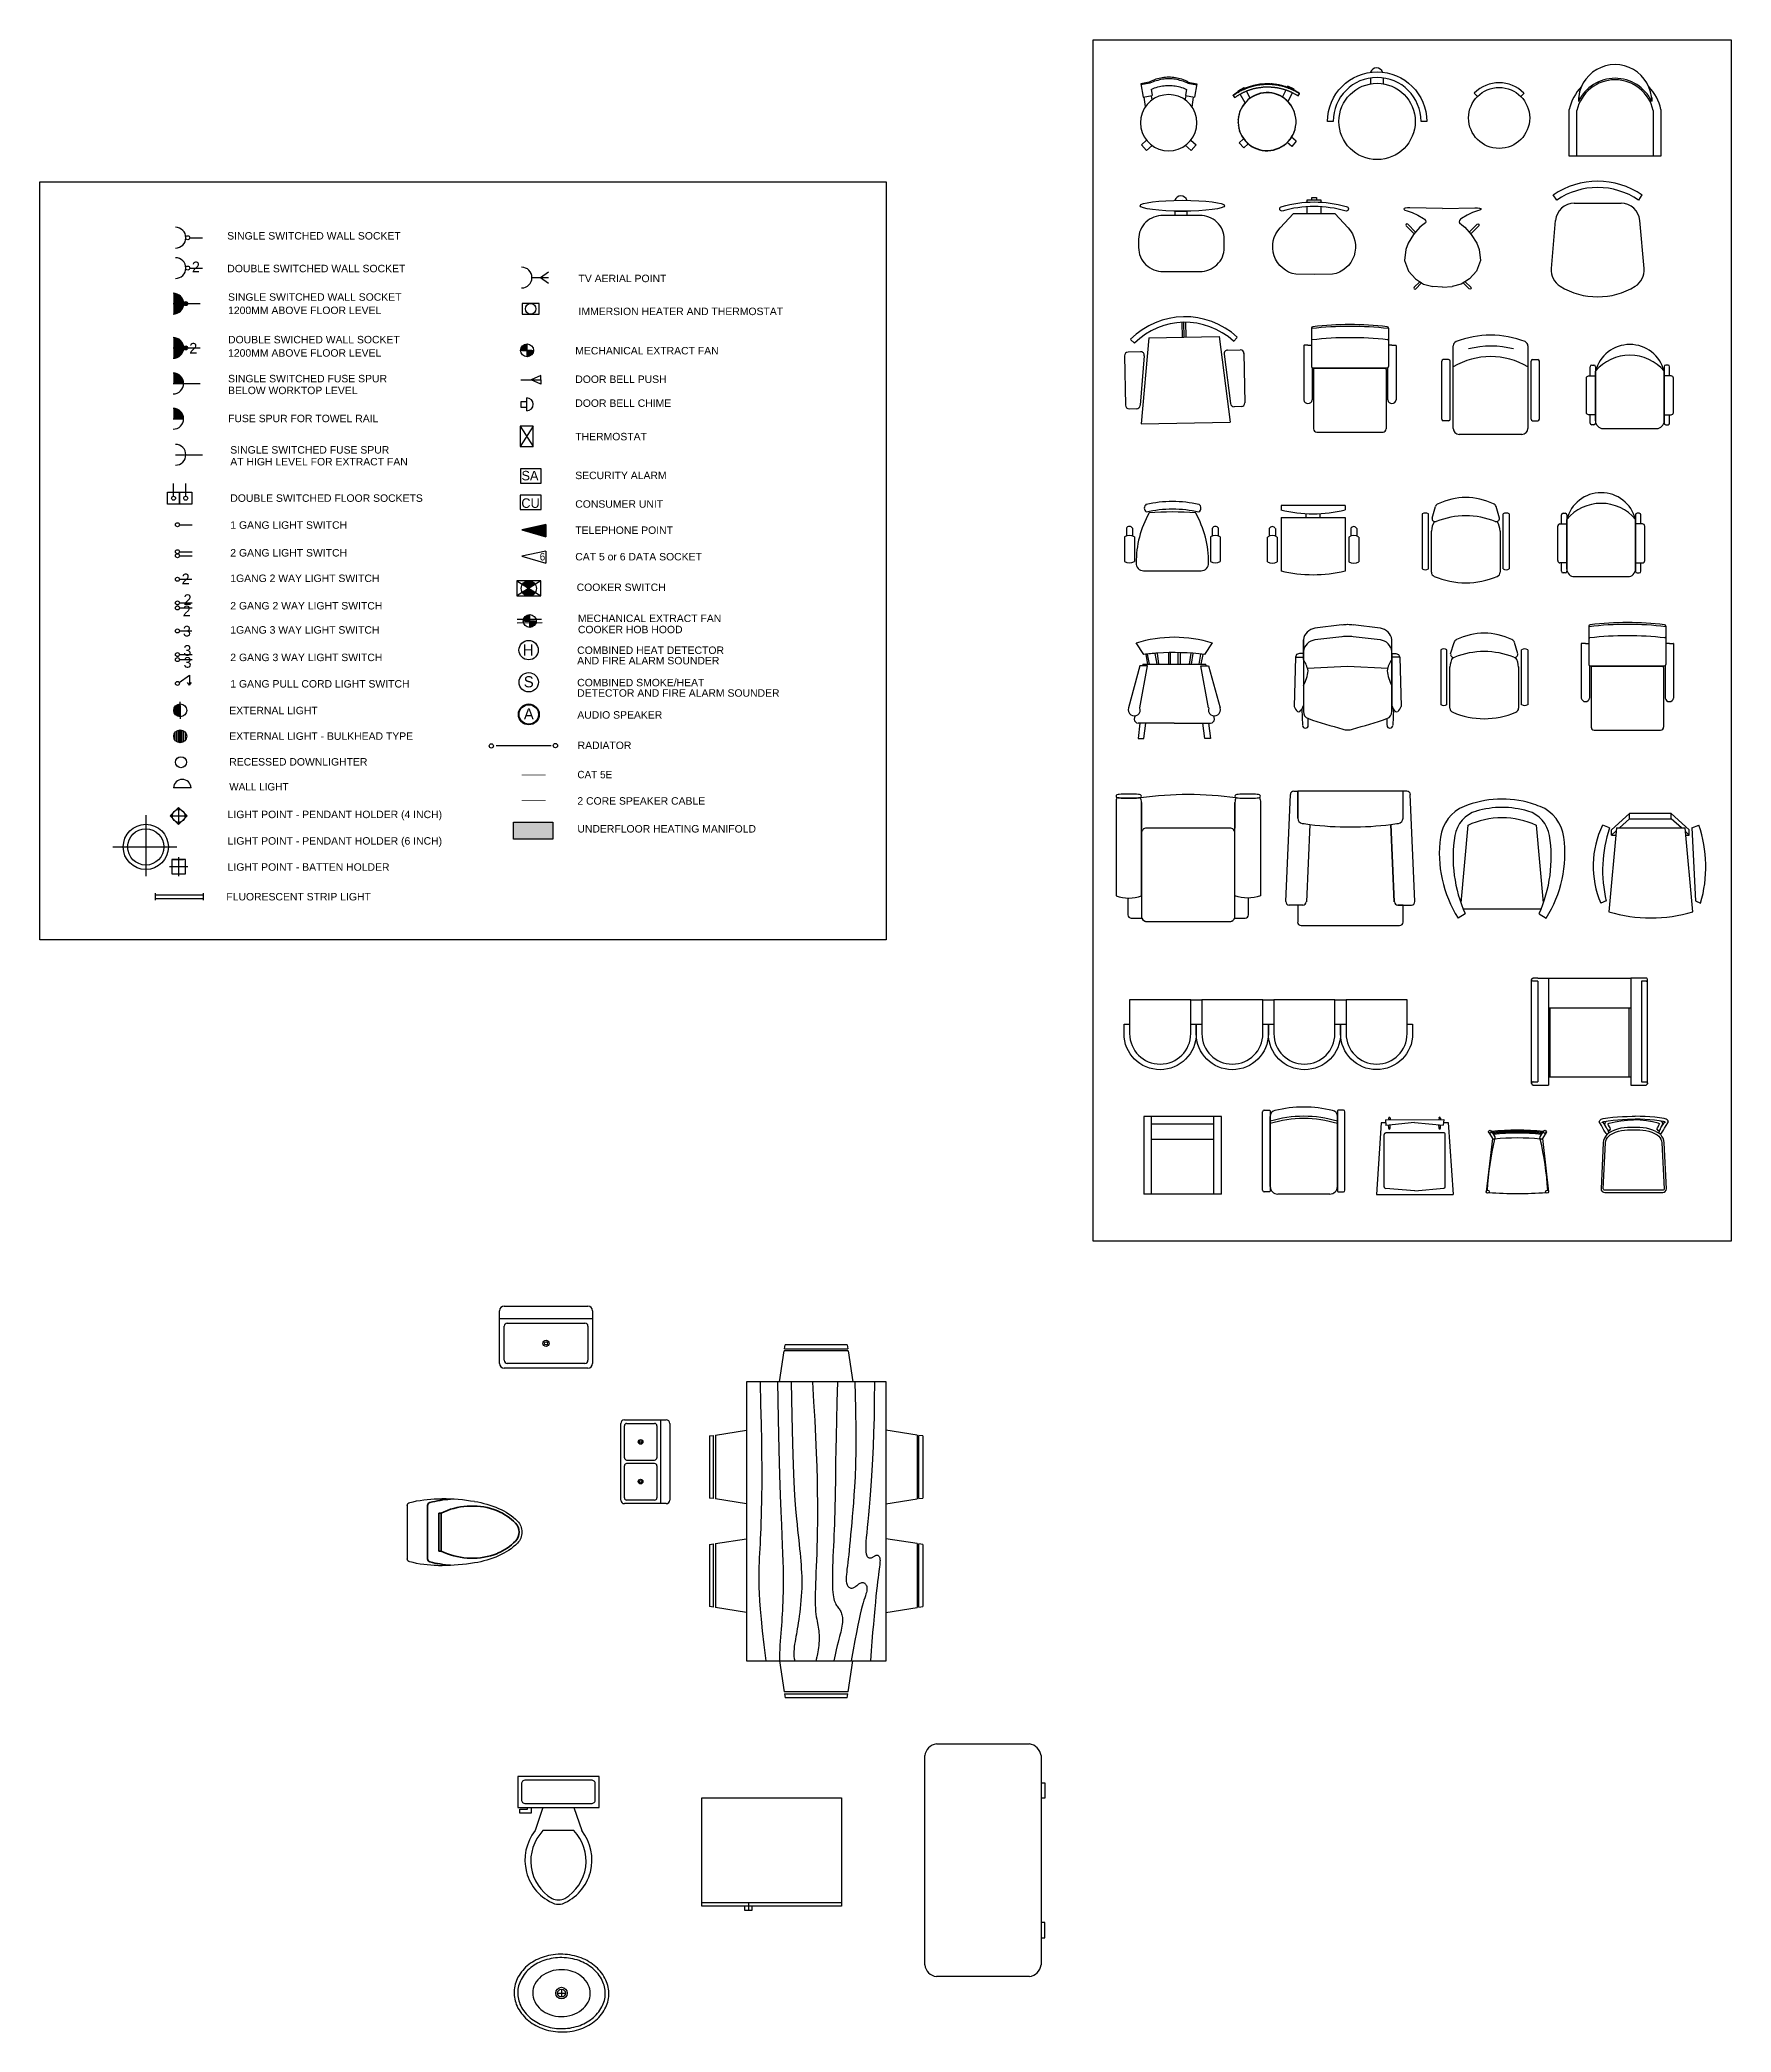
# Model space of a CAD drawing. Header units: millimetres. Extents: x -19825 to 39593, y -31971 to 32026.
# Drawn here: x 28512 to 39593, y 18974 to 32026 of the extents above; entities that cross this region are included whole.
import ezdxf
from ezdxf.enums import TextEntityAlignment as Align

# ---------------------------------------------------------------- set-up
doc = ezdxf.new("R2010")
doc.units = ezdxf.units.MM
doc.linetypes.add('DASHED', pattern=[19.05, 12.7, -6.35])
for name, color, linetype in [('blocks', 253, 'Continuous'), ('light current', 110, 'Continuous'), ('lighting', 6, 'Continuous'), ('wall', 7, 'Continuous')]:
    doc.layers.add(name, color=color, linetype=linetype)
doc.styles.add('ATTR', font='romans.shx', dxfattribs={"width": 0.8, "height": 0.7})
doc.styles.add('Century Gothic', font='Century Gothic')
doc.styles.add('New Standard', font='Arial.ttf')

msp = doc.modelspace()

# ---------------------------------------------------------------- texts
for s, height, style, p in [('SINGLE SWITCHED WALL SOCKET', 48.804, 'New Standard', (29740.2, 30717.4)), ('2', 70, 'Century Gothic', (29508.7, 30503.1)), ('DOUBLE SWITCHED WALL SOCKET', 48.804, 'New Standard', (29740.2, 30503.1)), ('TV AERIAL POINT', 48.804, 'New Standard', (32041.4, 30438.3)), ('SINGLE SWITCHED WALL SOCKET ', 48.804, 'New Standard', (29745.5, 30316.5)), ('1200MM ABOVE FLOOR LEVEL', 48.804, 'New Standard', (29745.5, 30229.2)), ('IMMERSION HEATER AND THERMOSTAT', 48.804, 'New Standard', (32041.4, 30222.4)), ('2', 70, 'Century Gothic', (29491.6, 29970.3)), ('DOUBLE SWICHED WALL SOCKET', 48.804, 'New Standard', (29745.5, 30037.5)), ('1200MM ABOVE FLOOR LEVEL', 48.804, 'New Standard', (29745.5, 29950.2)), ('MECHANICAL EXTRACT FAN', 48.804, 'New Standard', (32020.3, 29964.9)), ('SINGLE SWITCHED FUSE SPUR', 48.804, 'New Standard', (29745.5, 29782.2)), ('DOOR BELL PUSH', 48.804, 'New Standard', (32020.3, 29778)), ('BELOW WORKTOP LEVEL', 48.804, 'New Standard', (29745.5, 29704.7)), ('DOOR BELL CHIME', 48.804, 'New Standard', (32020.3, 29621.4)), ('FUSE SPUR FOR TOWEL RAIL', 48.804, 'New Standard', (29745.5, 29521)), ('THERMOSTAT', 48.8, 'New Standard', (32020.3, 29402.2)), ('AT HIGH LEVEL FOR EXTRACT FAN', 48.804, 'New Standard', (29760.1, 29237.7)), ('SINGLE SWITCHED FUSE SPUR', 48.804, 'New Standard', (29760.1, 29315.3)), ('SA', 62.23, 'Century Gothic', (31668, 29139.7)), ('SECURITY ALARM', 48.804, 'New Standard', (32020.3, 29147.9)), ('DOUBLE SWITCHED FLOOR SOCKETS', 48.804, 'New Standard', (29760.1, 28999.2)), ('CU', 62.23, 'Century Gothic', (31667.1, 28959.6)), ('CONSUMER UNIT', 48.804, 'New Standard', (32020.3, 28960.6)), ('1 GANG LIGHT SWITCH', 48.804, 'New Standard', (29760.1, 28822.7)), ('TELEPHONE POINT', 48.804, 'New Standard', (32020.3, 28788.9)), ('2 GANG LIGHT SWITCH', 48.804, 'New Standard', (29760.1, 28640.9)), ('CAT 5 or 6 DATA SOCKET', 48.804, 'New Standard', (32020.3, 28615.4)), ('2', 70, 'Century Gothic', (29441.9, 28459.4)), ('1GANG 2 WAY LIGHT SWITCH', 48.804, 'New Standard', (29760.1, 28474.1)), ('COOKER SWITCH', 48.804, 'New Standard', (32029.4, 28414.9)), ('2', 70, 'Century Gothic', (29454, 28323.5)), ('2 GANG 2 WAY LIGHT SWITCH', 48.804, 'New Standard', (29760.1, 28294.1)), ('2', 70, 'Century Gothic', (29448.7, 28249.2)), ('MECHANICAL EXTRACT FAN', 48.804, 'New Standard', (32037.6, 28211.6)), ('3', 70, 'Century Gothic', (29449.9, 28117)), ('3', 70, 'Century Gothic', (29452.7, 27990.4)), ('1GANG 3 WAY LIGHT SWITCH', 48.804, 'New Standard', (29760.1, 28135.8)), ('H', 73.2, 'Century Gothic', (31676.3, 27991.5)), ('COOKER HOB HOOD', 48.804, 'New Standard', (32037.6, 28138.4)), ('3', 70, 'Century Gothic', (29454, 27912.2)), ('2 GANG 3 WAY LIGHT SWITCH', 48.804, 'New Standard', (29760.1, 27955.7)), ('AND FIRE ALARM SOUNDER', 48.804, 'New Standard', (32032.8, 27934.5)), ('COMBINED HEAT DETECTOR ', 48.804, 'New Standard', (32032.8, 28002.7)), ('1 GANG PULL CORD LIGHT SWITCH', 48.804, 'New Standard', (29760.1, 27782.6)), ('COMBINED SMOKE/HEAT ', 48.804, 'New Standard', (32032.9, 27790.7)), ('DETECTOR AND FIRE ALARM SOUNDER', 48.804, 'New Standard', (32032.9, 27722.5)), ('EXTERNAL LIGHT', 48.804, 'New Standard', (29753.3, 27607.7)), ('AUDIO SPEAKER ', 48.804, 'New Standard', (32033.5, 27578.9)), ('EXTERNAL LIGHT - BULKHEAD TYPE', 48.804, 'New Standard', (29753.3, 27440.1)), ('RADIATOR', 48.8, 'New Standard', (32035.8, 27379.7)), ('RECESSED DOWNLIGHTER', 48.804, 'New Standard', (29753.3, 27271.6)), ('WALL LIGHT', 48.8, 'Century Gothic', (29753.3, 27108.3)), ('CAT 5E', 48.8, 'Century Gothic', (32034.1, 27188.1)), ('2 CORE SPEAKER CABLE', 48.804, 'New Standard', (32034.1, 27015.5)), ('LIGHT POINT - PENDANT HOLDER (4 INCH)', 48.804, 'New Standard', (29742.6, 26927.1)), ('LIGHT POINT - PENDANT HOLDER (6 INCH)', 48.804, 'New Standard', (29742.6, 26753.6)), ('UNDERFLOOR HEATING MANIFOLD', 48.804, 'New Standard', (32034.1, 26832.9)), ('LIGHT POINT - BATTEN HOLDER', 48.804, 'New Standard', (29742.6, 26582.5)), ('FLUORESCENT STRIP LIGHT', 48.804, 'New Standard', (29734.1, 26388.1))]:
    msp.add_text(s, height=height, dxfattribs=dict(style=style)).set_placement(p)
at = {"style": 'Century Gothic'}
for s, p in [('S', (31715.3, 27783.9)), ('A', (31715.9, 27573.3))]:
    msp.add_text(s, height=73.2, dxfattribs=at).set_placement(p, align=Align.CENTER)

# ---------------------------------------------------------------- blocks, each defined once
blk = doc.blocks.new('餐桌椅 - 36 x 72 英寸')
at = {"linetype": 'Continuous'}
for p, q in [((-22.2343, 26.00059), (-23.4847, 17.99762)), ((-22.2304, 26), (-5.7608, 26)), ((-22, 27.5), (-22.1562, 26.50042)), ((-5.8416, 26.5), (-22.1534, 26.5)), ((-22, 27.5), (-6, 27.5)), ((-5.8437, 26.49966), (-6, 27.5)), ((-4.5152, 17.99762), (-5.7655, 25.99926)), ((5.7657, 26.00059), (4.5153, 17.99762)), ((5.7696, 26), (22.2392, 26)), ((6, 27.5), (5.8438, 26.50042)), ((22.1584, 26.5), (5.8466, 26.5)), ((6, 27.5), (22, 27.5)), ((22.1563, 26.49966), (22, 27.5)), ((23.4848, 17.99762), (22.2345, 25.99926)), ((36, 18), (-36, 18)), ((-36, 18), (-36, -18)), ((36, -18), (36, 18)), ((-45.5, 8), (-44.5004, 8.15617)), ((-45.5, 8), (-45.5, -8)), ((-44.5, -8.15843), (-44.5, 8.15338)), ((-44.0006, 8.23428), (-35.9976, 9.48474)), ((-44, 8.23041), (-44, -8.23915)), ((44.0006, 8.23428), (35.9976, 9.48474)), ((44, 8.23041), (44, -8.23915)), ((44.5, -8.15843), (44.5, 8.15338)), ((45.5, 8), (44.5005, 8.15617)), ((45.5, 8), (45.5, -8)), ((-44.4997, -8.15631), (-45.5, -8)), ((-35.9976, -9.48476), (-43.9993, -8.2345)), ((35.9976, -9.48476), (43.9993, -8.2345)), ((44.4997, -8.15631), (45.5, -8)), ((-36, -18), (36, -18)), ((-22.2343, -26.0006), (-23.4847, -17.99762)), ((-4.5152, -17.99762), (-5.7655, -25.99928)), ((5.7657, -26.0006), (4.5153, -17.99762)), ((23.4848, -17.99762), (22.2345, -25.99928)), ((-22.2304, -26), (-5.7608, -26)), ((-22, -27.5), (-22.1562, -26.50044)), ((-5.8416, -26.5), (-22.1534, -26.5)), ((-22, -27.5), (-6, -27.5)), ((-5.8437, -26.49967), (-6, -27.5)), ((5.7696, -26), (22.2392, -26)), ((6, -27.5), (5.8438, -26.50044)), ((22.1584, -26.5), (5.8466, -26.5)), ((6, -27.5), (22, -27.5)), ((22.1563, -26.49967), (22, -27.5))]:
    blk.add_line(p, q, dxfattribs=at)
for points in [[(-36, 15), (-31.1772, 14.97754), (-26.8079, 14.91406), (-22.8538, 14.81543), (-19.276, 14.6875), (-16.0362, 14.53613), (-13.0957, 14.36718), (-10.4159, 14.18652), (-7.9583, 14), (-5.6904, 13.81315), (-3.6035, 13.63021), (-1.6954, 13.45508), (0.0365, 13.29166), (1.5945, 13.14388), (2.9811, 13.01562), (4.1988, 12.9108), (5.25, 12.83333), (6.1393, 12.78613), (6.8802, 12.76823), (7.4883, 12.77767), (7.9792, 12.8125), (8.3685, 12.87077), (8.6719, 12.95052), (8.9049, 13.0498), (9.0833, 13.16666), (9.2205, 13.29899), (9.3216, 13.44401), (9.3895, 13.59879), (9.4271, 13.76041), (9.4373, 13.92594), (9.4232, 14.09245), (9.3875, 14.257), (9.3333, 14.41666), (9.2638, 14.56917), (9.1836, 14.71484), (9.0975, 14.85465), (9.0104, 14.98958), (8.9272, 15.1206), (8.8529, 15.2487), (8.7922, 15.37483), (8.75, 15.5), (8.7305, 15.62467), (8.7344, 15.74739), (8.7617, 15.86621), (8.8125, 15.97916), (8.8867, 16.08431), (8.9844, 16.17968), (9.1055, 16.26334), (9.25, 16.33333), (9.4189, 16.38802), (9.6172, 16.42708), (9.8506, 16.45052), (10.125, 16.45833), (10.4463, 16.45052), (10.8203, 16.42708), (11.2529, 16.38802), (11.75, 16.33333), (12.3184, 16.26318), (12.9694, 16.17838), (13.7151, 16.07991), (14.5677, 15.96875), (15.5395, 15.84586), (16.6426, 15.71224), (17.8893, 15.56884), (19.2917, 15.41666), (20.859, 15.25667), (22.5879, 15.08984), (24.4721, 14.91715), (26.5052, 14.73958), (28.6809, 14.5581), (30.9929, 14.3737), (33.4347, 14.18733), (36, 14)], [(-36, 10), (-28.9766, 10.14274), (-23.1725, 10.20442), (-18.4241, 10.19775), (-14.5677, 10.13541), (-11.4399, 10.03011), (-8.877, 9.89453), (-6.7154, 9.74137), (-4.7917, 9.58333), (-2.9698, 9.43082), (-1.2246, 9.28515), (0.4415, 9.14534), (2.026, 9.01041), (3.5266, 8.87939), (4.9408, 8.7513), (6.266, 8.62516), (7.5, 8.5), (8.6411, 8.37549), (9.6914, 8.2539), (10.6538, 8.13818), (11.5312, 8.03125), (12.3267, 7.93603), (13.043, 7.85547), (13.6831, 7.79248), (14.25, 7.75), (14.7471, 7.7303), (15.1797, 7.73307), (15.5537, 7.75732), (15.875, 7.80208), (16.1494, 7.86637), (16.3828, 7.94922), (16.5811, 8.04964), (16.75, 8.16666), (16.8944, 8.29915), (17.0143, 8.44531), (17.1089, 8.60319), (17.1771, 8.77083), (17.218, 8.94629), (17.2305, 9.1276), (17.2137, 9.31282), (17.1667, 9.5), (17.0895, 9.6875), (16.987, 9.875), (16.8649, 10.0625), (16.7292, 10.25), (16.5856, 10.4375), (16.4401, 10.625), (16.2985, 10.8125), (16.1667, 11), (16.05, 11.18733), (15.9518, 11.3737), (15.8752, 11.5581), (15.8229, 11.73958), (15.798, 11.91715), (15.8034, 12.08984), (15.842, 12.25667), (15.9167, 12.41666), (16.0295, 12.56836), (16.1784, 12.70833), (16.3605, 12.83268), (16.5729, 12.9375), (16.8127, 13.01888), (17.0768, 13.07291), (17.3625, 13.0957), (17.6667, 13.08333), (17.9894, 13.03312), (18.3418, 12.94726), (18.7382, 12.82918), (19.1927, 12.68229), (19.7195, 12.51001), (20.3327, 12.31575), (21.0465, 12.10294), (21.875, 11.875), (22.8357, 11.63354), (23.959, 11.37304), (25.2786, 11.08618), (26.8282, 10.76562), (28.6414, 10.40405), (30.752, 9.99414), (33.1936, 9.52856), (36, 9)], [(-36, 5.5), (-30.7157, 5.3348), (-26.069, 5.20963), (-21.9946, 5.11767), (-18.4271, 5.05208), (-15.3009, 5.00602), (-12.5508, 4.97265), (-10.1112, 4.94515), (-7.9167, 4.91666), (-5.909, 4.88167), (-4.0586, 4.83984), (-2.3429, 4.79215), (-0.7396, 4.73958), (0.7739, 4.6831), (2.22, 4.6237), (3.6213, 4.56233), (5, 4.5), (6.373, 4.43782), (7.7344, 4.3776), (9.0723, 4.32129), (10.375, 4.27083), (11.6309, 4.22819), (12.8281, 4.19531), (13.9551, 4.17415), (15, 4.16666), (15.954, 4.17448), (16.819, 4.19791), (17.6001, 4.23698), (18.3021, 4.29166), (18.9299, 4.36198), (19.4883, 4.44791), (19.9823, 4.54948), (20.4167, 4.66666), (20.7969, 4.79899), (21.1302, 4.94401), (21.4245, 5.09879), (21.6875, 5.26041), (21.9271, 5.42594), (22.1511, 5.59245), (22.3672, 5.757), (22.5834, 5.91666), (22.8065, 6.06868), (23.0404, 6.21093), (23.2879, 6.34147), (23.5521, 6.45833), (23.8358, 6.55957), (24.142, 6.64323), (24.4735, 6.70735), (24.8334, 6.75), (25.2235, 6.76969), (25.642, 6.76692), (26.0858, 6.74267), (26.5521, 6.69791), (27.0379, 6.63362), (27.5404, 6.55078), (28.0565, 6.45036), (28.5834, 6.33333), (29.1242, 6.19987), (29.7071, 6.04687), (30.3661, 5.87044), (31.1354, 5.66666), (32.0493, 5.43164), (33.142, 5.16146), (34.4475, 4.85221), (36, 4.5)], [(-36, -1), (-30.7915, -0.6591), (-26.0195, -0.38216), (-21.6519, -0.16284), (-17.6563, 0.00521), (-14.0005, 0.12833), (-10.6523, 0.21289), (-7.5796, 0.26522), (-4.75, 0.29166), (-2.134, 0.29793), (0.2878, 0.28711), (2.5317, 0.26163), (4.6146, 0.22396), (6.5529, 0.17651), (8.3633, 0.12174), (10.0623, 0.06209), (11.6667, 0), (13.1899, -0.06201), (14.6341, -0.1211), (15.9982, -0.17432), (17.2813, -0.21875), (18.4823, -0.25147), (19.6003, -0.26953), (20.6343, -0.27002), (21.5834, -0.25), (22.4481, -0.20768), (23.2357, -0.14584), (23.9549, -0.06836), (24.6146, 0.02083), (25.2235, 0.11784), (25.7904, 0.21875), (26.3241, 0.31966), (26.8334, 0.41666), (27.3265, 0.50618), (27.8099, 0.58593), (28.2894, 0.65397), (28.7709, 0.70833), (29.2601, 0.74707), (29.763, 0.76823), (30.2855, 0.76985), (30.8334, 0.75), (31.4088, 0.70784), (31.9994, 0.64713), (32.589, 0.57275), (33.1615, 0.48958), (33.7008, 0.4025), (34.1908, 0.3164), (34.6153, 0.23616), (34.9584, 0.16666), (35.2099, 0.11165), (35.3848, 0.07031), (35.504, 0.04069), (35.5886, 0.02083), (35.6594, 0.00879), (35.7377, 0.0026), (35.8442, 0.00032), (36, 0)], [(-36, -6.5), (-27.1843, -6.31267), (-20.084, -6.1263), (-14.469, -5.9419), (-10.1094, -5.76042), (-6.7752, -5.58285), (-4.2363, -5.41016), (-2.2629, -5.24333), (-0.625, -5.08334), (0.8708, -4.93099), (2.2715, -4.78646), (3.5872, -4.64974), (4.8281, -4.52084), (6.0046, -4.39974), (7.127, -4.28646), (8.2053, -4.18099), (9.25, -4.08334), (10.2705, -3.99382), (11.2734, -3.91407), (12.2647, -3.84603), (13.25, -3.79167), (14.2354, -3.75293), (15.2266, -3.73177), (16.2295, -3.73015), (17.25, -3.75), (18.2912, -3.79248), (19.3451, -3.85547), (20.4009, -3.93604), (21.4479, -4.03125), (22.4754, -4.13819), (23.4727, -4.25391), (24.4289, -4.37549), (25.3334, -4.5), (26.1785, -4.62492), (26.9694, -4.74935), (27.7145, -4.87281), (28.4219, -4.99479), (29.1, -5.11483), (29.7572, -5.23242), (30.4016, -5.34709), (31.0417, -5.45834), (31.6837, -5.56437), (32.3262, -5.65821), (32.9658, -5.73153), (33.599, -5.77604), (34.2224, -5.78345), (34.8327, -5.74545), (35.4264, -5.65373), (36, -5.5)], [(-36, -10), (-26.4022, -9.81299), (-18.4675, -9.62891), (-11.9839, -9.45069), (-6.7396, -9.28125), (-2.5226, -9.12354), (0.8789, -8.98047), (3.6769, -8.85498), (6.0833, -8.75), (8.2767, -8.66765), (10.3021, -8.60677), (12.1712, -8.56543), (13.8958, -8.54167), (15.4876, -8.53353), (16.9583, -8.53907), (18.3197, -8.55632), (19.5834, -8.58334), (20.7616, -8.61841), (21.8685, -8.66081), (22.9188, -8.71004), (23.9271, -8.76563), (24.9081, -8.82707), (25.8763, -8.89388), (26.8465, -8.96558), (27.8334, -9.04167), (28.8474, -9.12118), (29.8828, -9.20117), (30.93, -9.27824), (31.9792, -9.34896), (33.0205, -9.40991), (34.0443, -9.45768), (35.0407, -9.48885), (36, -9.5)], [(-36, -14.5), (-30.0881, -14.33513), (-25.0332, -14.21224), (-20.7312, -14.12647), (-17.0781, -14.07292), (-13.97, -14.04671), (-11.3027, -14.04297), (-8.9724, -14.05681), (-6.875, -14.08334), (-4.9224, -14.11833), (-3.0905, -14.16016), (-1.3709, -14.20785), (0.2448, -14.26042), (1.7647, -14.3169), (3.1973, -14.3763), (4.5507, -14.43767), (5.8333, -14.5), (7.0554, -14.5621), (8.235, -14.62175), (9.3922, -14.67652), (10.5469, -14.72396), (11.7192, -14.76164), (12.929, -14.78711), (14.1965, -14.79794), (15.5417, -14.79167), (16.9933, -14.76424), (18.6152, -14.70508), (20.4804, -14.60197), (22.6615, -14.44271), (25.2312, -14.21509), (28.2624, -13.9069), (31.8277, -13.50594), (36, -13)]]:
    blk.add_lwpolyline(points, dxfattribs=at)
blk = doc.blocks.new('书桌 - 30 x 60 英寸')
at = {"linetype": 'Continuous'}
for p, q in [((-26.999995, 0), (26.999995, 0)), ((-29.999995, -27), (-29.999995, -3)), ((29.999995, -3), (29.999995, -27)), ((26.999995, -30), (-26.999995, -30)), ((-20.000005, -30), (-20.000005, -31)), ((-16.000005, -31), (-16.000005, -30)), ((15.999995, -31), (15.999995, -30)), ((19.999995, -30), (19.999995, -31)), ((-20.000005, -31), (-16.000005, -31)), ((19.999995, -31), (15.999995, -31))]:
    blk.add_line(p, q, dxfattribs=at)
for centre, start, end in [((-26.499995, -3.5), 98.1301, 171.8699), ((26.499995, -3.5), 8.130102, 81.8699), ((-26.499995, -26.5), 188.1301, 261.8699), ((26.499995, -26.5), 278.1301, 351.8699)]:
    blk.add_arc(centre, 3.535534, start, end, dxfattribs=at)
blk = doc.blocks.new('冰箱 - 2 门 - 36 英寸 (俯视)')
for p, q in [((0, -26.999999), (36, -26.999999)), ((11, -27.999999), (11, -28.999999)), ((11, -28.999999), (13, -28.999999)), ((12, -26.999999), (12, -28.999999)), ((13, -28.999999), (13, -27.999999))]:
    blk.add_line(p, q)
blk.add_lwpolyline([(0, -27.999999), (0, 0), (36, 0), (36, -27.999999)], close=True)
blk = doc.blocks.new('洗涤槽 - 双槽 - 36 英寸 (俯视)')
for p, q in [((-18, -4), (18, -4)), ((-0.75, -18.5), (-0.75, -6.5)), ((0.75, -6.5), (0.75, -18.5))]:
    blk.add_line(p, q)
for points in [[(-16.5, 0), (16.5, 0)], [(-18, -19.5), (-18, -1.5)], [(-16.5, -18.5), (-16.5, -6.5)], [(-15.5, -5.5), (-1.75, -5.5)], [(1.75, -5.5), (15.5, -5.5)], [(16.5, -6.5), (16.5, -18.5)], [(18, -1.5), (18, -19.5)], [(16.5, -21), (-16.5, -21)], [(-1.75, -19.5), (-15.5, -19.5)], [(15.5, -19.5), (1.75, -19.5)]]:
    blk.add_lwpolyline(points)
for centre, radius in [((-8.5, -12.5), 1), ((-8.5, -12.5), 0.5), ((8.5, -12.5), 1), ((8.5, -12.5), 0.5)]:
    blk.add_circle(centre, radius)
for centre, radius, start, end in [((-16.5, -1.5), 1.5, 90, 180), ((16.5, -1.5), 1.5, 0, 90), ((-15.5, -6.5), 1, 90, 180), ((-1.75, -6.5), 1, 0, 90), ((1.75, -6.5), 1, 90, 180), ((15.5, -6.5), 1, 0, 90), ((-16.5, -19.5), 1.5, 180, 270), ((-15.5, -18.5), 1, 180, 270), ((-1.75, -18.5), 1, 270, 0), ((1.75, -18.5), 1, 180, 270), ((15.5, -18.5), 1, 270, 0), ((16.5, -19.5), 1.5, 270, 0)]:
    blk.add_arc(centre, radius, start, end)
blk = doc.blocks.new('洗脸池 - 椭圆形 (俯视)')
for p, q in [((-1, 0), (1, 0)), ((0, 1), (0, -1))]:
    blk.add_line(p, q)
at = {"linetype": 'Continuous'}
for points in [[(-12.23, 0.39, 0.117634), (-11.46, -3.36, 0.104469), (-8.88, -6.8, 0.090016), (-5.08, -9.07, 0.08192), (-0.32, -10.02, 0.08192), (4.49, -9.38, 0.090016), (8.42, -7.36, 0.104469), (11.22, -4.09, 0.117634), (12.23, -0.39, 0.117634), (11.46, 3.36, 0.104469), (8.88, 6.8, 0.090016), (5.08, 9.07, 0.08192), (0.32, 10.02, 0.08192), (-4.49, 9.38, 0.090016), (-8.42, 7.36, 0.104469), (-11.22, 4.09, 0.117634)], [(-11.29, 0.16, 0.118622), (-10.52, -3.25, 0.104678), (-8.07, -6.36, 0.089562), (-4.54, -8.37, 0.081185), (-0.13, -9.15, 0.081185), (4.3, -8.49, 0.089562), (7.89, -6.58, 0.104678), (10.42, -3.55, 0.118622), (11.29, -0.16, 0.118622), (10.52, 3.25, 0.104678), (8.07, 6.36, 0.089562), (4.54, 8.37, 0.081185), (0.13, 9.15, 0.081185), (-4.3, 8.49, 0.089562), (-7.89, 6.58, 0.104678), (-10.42, 3.55, 0.118622)], [(-7.42, 0.08, 0.118283), (-6.91, -2.17, 0.104607), (-5.29, -4.21, 0.089718), (-2.97, -5.53, 0.081436), (-0.07, -6.04, 0.081436), (2.84, -5.59, 0.089718), (5.2, -4.33, 0.104607), (6.86, -2.32, 0.118283), (7.42, -0.08, 0.118283), (6.91, 2.17, 0.104607), (5.29, 4.21, 0.089718), (2.97, 5.53, 0.081436), (0.07, 6.04, 0.081436), (-2.84, 5.59, 0.089718), (-5.2, 4.33, 0.104607), (-6.86, 2.32, 0.118283)]]:
    blk.add_lwpolyline(points, format="xyb", close=True, dxfattribs=at)
for radius in [1.5, 1]:
    blk.add_circle((0, 0), radius)
blk = doc.blocks.new('马桶 - (俯视)')
for p, q in [((9.5, -6), (9.5, -2)), ((-10, -8.5), (-8, -8.5)), ((-10, -9.5), (-10, -8.5)), ((-7, -9.5), (-10, -9.5)), ((-8, -8.5), (-8, -8)), ((-7, -8), (-7, -9.5)), ((-4, -8), (-6, -14)), ((4, -8), (6, -14)), ((4, -14), (-4, -14))]:
    blk.add_line(p, q)
blk.add_lwpolyline([(10.5, -8), (10.5, 0), (-10.5, 0), (-10.5, -8)], close=True)
for points in [[(-9.5, -2), (-9.5, -6)], [(8.5, -1), (-8.5, -1)], [(-8.5, -7), (8.5, -7)]]:
    blk.add_lwpolyline(points)
for centre, radius, start, end in [((-8.62, -1.88), 0.884, 81.8699, 188.1301), ((8.62, -1.88), 0.884, 351.8699, 98.1301), ((-8.62, -6.12), 0.884, 171.8699, 278.1301), ((8.62, -6.12), 0.884, 261.8699, 8.1301), ((3.52, -21.58), 12.17, 141.4691, 247.9714), ((4.2, -21.82), 11.33, 136.3677, 238.9468), ((-3.52, -21.58), 12.17, 292.0284, 38.5307), ((-4.2, -21.82), 11.33, 301.053, 43.6321), ((0, -27.88), 4, 245.7318, 294.2682), ((0, -29), 4, 254.8605, 285.1395)]:
    blk.add_arc(centre, radius, start, end)
blk = doc.blocks.new('洗涤槽 - 单槽 - 30 英寸 (俯视)')
blk.add_line((-15, -3.999996), (15, -3.999996))
for points in [[(-13.5, 0), (13.5, 0)], [(-15, -18.499996), (-15, -1.5)], [(-12.5, -5.499996), (12.5, -5.499996)], [(15, -1.5), (15, -18.499996)], [(-13.5, -17.499996), (-13.5, -6.499996)], [(13.5, -6.499996), (13.5, -17.499996)], [(12.5, -18.499996), (-12.5, -18.499996)], [(13.5, -19.999996), (-13.5, -19.999996)]]:
    blk.add_lwpolyline(points)
for radius in [1, 0.5]:
    blk.add_circle((0, -11.999996), radius)
for centre, radius, start, end in [((-13.5, -1.5), 1.5, 90, 180), ((-12.5, -6.499996), 1, 90, 180), ((12.5, -6.499996), 1, 0, 90), ((13.5, -1.5), 1.5, 0, 90), ((-13.5, -18.499996), 1.5, 180, 270), ((-12.5, -17.499996), 1, 180, 270), ((12.5, -17.499996), 1, 270, 0), ((13.5, -18.499996), 1.5, 270, 0)]:
    blk.add_arc(centre, radius, start, end)
blk = doc.blocks.new('Chair 7')
for p, q in [((106835, 99369), (107119, 99732)), ((107119, 99732), (107600, 99433)), ((107199, 99820), (107204, 99784)), ((107224, 99719), (107275, 99784)), ((107308, 99788), (107564, 99588)), ((106894, 99600), (106969, 99541)), ((106901, 99609), (106977, 99550)), ((106909, 99619), (106984, 99560)), ((107230, 99684), (107507, 99511)), ((107568, 99554), (107539, 99517)), ((106835, 99369), (107241, 98974)), ((107241, 98974), (107600, 99433)), ((106768, 99270), (106804, 99274)), ((106872, 99270), (106822, 99205)), ((106908, 99272), (107142, 99045)), ((106826, 99171), (107081, 98971)), ((107115, 98975), (107144, 99013))]:
    blk.add_line(p, q)
for centre, radius, start, end in [((107270, 99321), 505, 98.1544, 185.7705), ((107270, 99321), 469, 98.1544, 185.7705), ((107243, 99704), 24, 141.9625, 238.0935), ((107294, 99769), 24, 51.9625, 141.9625), ((107549, 99569), 24, 321.9625, 51.9625), ((107520, 99532), 24, 238.0935, 321.9625), ((106841, 99190), 24, 141.9625, 231.9625), ((106891, 99255), 24, 45.8315, 141.9625), ((107096, 98990), 24, 231.9625, 321.9625), ((107126, 99028), 24, 321.9625, 45.8315)]:
    blk.add_arc(centre, radius, start, end)
blk = doc.blocks.new('Chair 11')
for p, q in [((108309, 99599), (108309, 99659)), ((108319, 99669), (108334, 99669)), ((108344, 99659), (108344, 99289)), ((108344, 99629), (108344, 99304)), ((108344, 99304), (108344, 99629)), ((108794, 99659), (108794, 99289)), ((108794, 99304), (108794, 99629)), ((108819, 99669), (108804, 99669)), ((108829, 99599), (108829, 99659)), ((108309, 99289), (108309, 99344)), ((108829, 99289), (108829, 99344)), ((108334, 99279), (108319, 99279)), ((108394, 99254), (108744, 99254)), ((108804, 99279), (108819, 99279))]:
    blk.add_line(p, q)
for points in [[(108344, 99344), (108299, 99344, -0.414214), (108284, 99359), (108284, 99584, -0.414214), (108299, 99599), (108344, 99599), (108344, 99344)], [(108794, 99344), (108839, 99344, 0.414214), (108854, 99359), (108854, 99584, 0.414214), (108839, 99599), (108794, 99599), (108794, 99344)]]:
    blk.add_lwpolyline(points, format="xyb")
for centre, radius, start, end in [((108569, 99572), 232, 14.25, 165.75), ((108569, 99440), 294, 39.9662, 140.0338), ((108319, 99659), 10, 90, 180), ((108334, 99659), 10, 0, 90), ((108804, 99659), 10, 90, 180), ((108819, 99659), 10, 0, 90), ((108319, 99289), 10, 180, 270), ((108334, 99289), 10, 270, 0), ((108394, 99304), 50, 180, 270), ((108744, 99304), 50, 270, 0), ((108804, 99289), 10, 180, 270), ((108819, 99289), 10, 270, 0)]:
    blk.add_arc(centre, radius, start, end)
blk = doc.blocks.new('Chair 18')
for p, q in [((109408, 99713), (109373, 99713)), ((109438, 99263), (109438, 99803)), ((109928, 99803), (109928, 99263)), ((109958, 99713), (109993, 99713)), ((109363, 99323), (109363, 99703)), ((109418, 99323), (109418, 99703)), ((109948, 99323), (109948, 99703)), ((110003, 99323), (110003, 99703)), ((109408, 99313), (109373, 99313)), ((109888, 99223), (109478, 99223)), ((109958, 99313), (109993, 99313))]:
    blk.add_line(p, q)
for centre, radius, start, end in [((109683, 99245), 628, 68.888, 111.112), ((109373, 99703), 10, 90, 180), ((109408, 99703), 10, 0, 90), ((109468, 99803), 30, 111.5785, 180), ((109683, 99254), 479, 59.2366, 120.7634), ((109686, 99214), 588, 75.4818, 104.5182), ((109898, 99803), 30, 0, 68.4215), ((109958, 99703), 10, 90, 180), ((109993, 99703), 10, 0, 90), ((109373, 99323), 10, 180, 270), ((109408, 99323), 10, 270, 0), ((109958, 99323), 10, 180, 270), ((109993, 99323), 10, 270, 0), ((109478, 99263), 40, 180, 270), ((109888, 99263), 40, 270, 0)]:
    blk.add_arc(centre, radius, start, end)
blk = doc.blocks.new('Chair 30')
at = {"linetype": 'Continuous'}
for p, q in [((111350, 99803), (111294, 99792)), ((111294, 99792), (111310, 99705)), ((111354, 99795), (111295, 99784)), ((111310, 99704), (111369, 99715)), ((111363, 99809), (111350, 99803)), ((111365, 99800), (111354, 99795)), ((111362, 99755), (111375, 99761)), ((111362, 99755), (111369, 99716)), ((111373, 99813), (111363, 99809)), ((111375, 99804), (111365, 99800)), ((111369, 99686), (111365, 99713)), ((111369, 99716), (111369, 99715)), ((111383, 99817), (111373, 99813)), ((111385, 99808), (111375, 99804)), ((111375, 99761), (111385, 99765)), ((111393, 99821), (111383, 99817)), ((111395, 99811), (111385, 99808)), ((111385, 99765), (111395, 99768)), ((111404, 99824), (111393, 99821)), ((111406, 99814), (111395, 99811)), ((111395, 99768), (111406, 99771)), ((111414, 99826), (111404, 99824)), ((111416, 99817), (111406, 99814)), ((111406, 99771), (111416, 99774)), ((111445, 99718), (111413, 99710)), ((111425, 99829), (111414, 99826)), ((111426, 99819), (111416, 99817)), ((111416, 99774), (111426, 99776)), ((111435, 99831), (111425, 99829)), ((111436, 99821), (111426, 99819)), ((111426, 99776), (111436, 99778)), ((111446, 99832), (111435, 99831)), ((111447, 99822), (111436, 99821)), ((111436, 99778), (111447, 99779)), ((111477, 99721), (111445, 99718)), ((111457, 99833), (111446, 99832)), ((111457, 99823), (111447, 99822)), ((111447, 99779), (111457, 99780)), ((111467, 99834), (111457, 99833)), ((111468, 99824), (111457, 99823)), ((111457, 99780), (111468, 99781)), ((111478, 99834), (111467, 99834)), ((111478, 99824), (111468, 99824)), ((111468, 99781), (111478, 99781)), ((111509, 99718), (111477, 99721)), ((111489, 99834), (111478, 99834)), ((111489, 99824), (111478, 99824)), ((111478, 99781), (111489, 99781)), ((111500, 99833), (111489, 99834)), ((111499, 99823), (111489, 99824)), ((111489, 99781), (111499, 99780)), ((111510, 99822), (111499, 99823)), ((111499, 99780), (111510, 99779)), ((111510, 99832), (111500, 99833)), ((111540, 99710), (111509, 99718)), ((111521, 99831), (111510, 99832)), ((111520, 99821), (111510, 99822)), ((111510, 99779), (111520, 99778)), ((111530, 99819), (111520, 99821)), ((111520, 99778), (111530, 99776)), ((111532, 99829), (111521, 99831)), ((111541, 99817), (111530, 99819)), ((111530, 99776), (111541, 99774)), ((111542, 99826), (111532, 99829)), ((111551, 99814), (111541, 99817)), ((111541, 99774), (111551, 99771)), ((111553, 99824), (111542, 99826)), ((111561, 99811), (111551, 99814)), ((111551, 99771), (111561, 99768)), ((111563, 99821), (111553, 99824)), ((111571, 99808), (111561, 99811)), ((111561, 99768), (111571, 99765)), ((111573, 99817), (111563, 99821)), ((111581, 99804), (111571, 99808)), ((111571, 99765), (111581, 99761)), ((111584, 99813), (111573, 99817)), ((111591, 99800), (111581, 99804)), ((111581, 99761), (111594, 99755)), ((111594, 99809), (111584, 99813)), ((111586, 99684), (111591, 99713)), ((111594, 99755), (111587, 99716)), ((111587, 99716), (111587, 99715)), ((111587, 99715), (111646, 99704)), ((111602, 99795), (111591, 99800)), ((111605, 99803), (111594, 99809)), ((111602, 99795), (111661, 99784)), ((111605, 99803), (111662, 99792)), ((111662, 99792), (111646, 99705)), ((111303, 99600), (111295, 99569)), ((111317, 99629), (111303, 99600)), ((111310, 99705), (111310, 99704)), ((111326, 99642), (111316, 99704)), ((111335, 99655), (111317, 99629)), ((111358, 99678), (111335, 99655)), ((111384, 99697), (111358, 99678)), ((111413, 99710), (111384, 99697)), ((111569, 99697), (111540, 99710)), ((111595, 99678), (111569, 99697)), ((111618, 99655), (111595, 99678)), ((111637, 99629), (111618, 99655)), ((111630, 99639), (111640, 99704)), ((111650, 99600), (111637, 99629)), ((111646, 99705), (111646, 99704)), ((111659, 99569), (111650, 99600)), ((111295, 99569), (111292, 99536)), ((111292, 99536), (111295, 99504)), ((111295, 99504), (111303, 99473)), ((111303, 99473), (111317, 99444)), ((111637, 99444), (111650, 99473)), ((111650, 99473), (111659, 99504)), ((111661, 99536), (111659, 99569)), ((111659, 99504), (111661, 99536)), ((111332, 99422), (111298, 99391)), ((111298, 99391), (111332, 99354)), ((111317, 99444), (111335, 99418)), ((111332, 99422), (111332, 99422)), ((111368, 99388), (111332, 99354)), ((111335, 99418), (111358, 99395)), ((111358, 99395), (111384, 99376)), ((111384, 99376), (111413, 99363)), ((111413, 99363), (111445, 99354)), ((111445, 99354), (111477, 99352)), ((111477, 99352), (111509, 99354)), ((111509, 99354), (111540, 99363)), ((111540, 99363), (111569, 99376)), ((111569, 99376), (111595, 99395)), ((111586, 99389), (111624, 99355)), ((111595, 99395), (111618, 99418)), ((111618, 99418), (111637, 99444)), ((111622, 99423), (111657, 99392)), ((111624, 99355), (111657, 99392))]:
    blk.add_line(p, q, dxfattribs=at)
blk = doc.blocks.new('Chair 31')
at = {"linetype": 'Continuous'}
for p, q in [((111400, 99191), (111382, 99185)), ((111418, 99196), (111400, 99191)), ((111418, 99194), (111400, 99189)), ((111400, 99191), (111400, 99189)), ((111436, 99199), (111418, 99196)), ((111436, 99197), (111418, 99194)), ((111418, 99196), (111418, 99194)), ((111455, 99200), (111436, 99199)), ((111436, 99199), (111436, 99197)), ((111455, 99198), (111436, 99197)), ((111455, 99200), (111455, 99198)), ((111474, 99199), (111455, 99200)), ((111474, 99197), (111455, 99198)), ((111474, 99199), (111474, 99197)), ((111492, 99196), (111474, 99199)), ((111492, 99194), (111474, 99197)), ((111492, 99196), (111492, 99194)), ((111510, 99191), (111492, 99196)), ((111510, 99189), (111492, 99194)), ((111510, 99191), (111510, 99189)), ((111528, 99185), (111510, 99191)), ((111268, 99143), (111298, 99176)), ((111268, 99143), (111299, 99116)), ((111273, 99065), (111269, 99047)), ((111273, 99063), (111269, 99045)), ((111280, 99082), (111273, 99065)), ((111280, 99081), (111273, 99063)), ((111273, 99065), (111273, 99063)), ((111287, 99099), (111280, 99082)), ((111287, 99097), (111280, 99081)), ((111280, 99082), (111280, 99081)), ((111297, 99115), (111287, 99099)), ((111297, 99113), (111287, 99097)), ((111287, 99099), (111287, 99097)), ((111308, 99130), (111297, 99115)), ((111308, 99128), (111297, 99113)), ((111297, 99115), (111297, 99113)), ((111298, 99176), (111328, 99150)), ((111321, 99144), (111308, 99130)), ((111321, 99142), (111308, 99128)), ((111308, 99130), (111308, 99128)), ((111335, 99156), (111321, 99144)), ((111335, 99155), (111321, 99142)), ((111321, 99144), (111321, 99142)), ((111350, 99168), (111335, 99156)), ((111350, 99166), (111335, 99155)), ((111335, 99156), (111335, 99155)), ((111365, 99177), (111350, 99168)), ((111365, 99175), (111350, 99166)), ((111350, 99168), (111350, 99166)), ((111382, 99185), (111365, 99177)), ((111382, 99183), (111365, 99175)), ((111365, 99177), (111365, 99175)), ((111400, 99189), (111382, 99183)), ((111382, 99185), (111382, 99183)), ((111528, 99183), (111510, 99189)), ((111545, 99177), (111528, 99185)), ((111528, 99185), (111528, 99183)), ((111545, 99175), (111528, 99183)), ((111545, 99177), (111545, 99175)), ((111561, 99168), (111545, 99177)), ((111561, 99166), (111545, 99175)), ((111561, 99168), (111561, 99166)), ((111576, 99156), (111561, 99168)), ((111576, 99155), (111561, 99166)), ((111589, 99144), (111576, 99156)), ((111576, 99156), (111576, 99155)), ((111589, 99142), (111576, 99155)), ((111612, 99176), (111583, 99150)), ((111589, 99144), (111589, 99142)), ((111602, 99130), (111589, 99144)), ((111602, 99128), (111589, 99142)), ((111602, 99130), (111602, 99128)), ((111613, 99115), (111602, 99130)), ((111613, 99113), (111602, 99128)), ((111642, 99143), (111612, 99176)), ((111642, 99143), (111612, 99116)), ((111613, 99115), (111613, 99113)), ((111623, 99099), (111613, 99115)), ((111623, 99097), (111613, 99113)), ((111631, 99082), (111623, 99099)), ((111623, 99099), (111623, 99097)), ((111631, 99081), (111623, 99097)), ((111637, 99065), (111631, 99082)), ((111631, 99082), (111631, 99081)), ((111637, 99063), (111631, 99081)), ((111637, 99065), (111637, 99063)), ((111641, 99047), (111637, 99065)), ((111641, 99045), (111637, 99063)), ((111266, 99029), (111265, 99010)), ((111266, 99027), (111265, 99008)), ((111265, 99010), (111265, 99008)), ((111265, 99010), (111266, 98991)), ((111265, 99008), (111266, 98989)), ((111269, 99047), (111266, 99029)), ((111269, 99045), (111266, 99027)), ((111266, 99029), (111266, 99027)), ((111266, 98991), (111269, 98973)), ((111266, 98991), (111266, 98989)), ((111266, 98989), (111269, 98971)), ((111269, 99047), (111269, 99045)), ((111269, 98973), (111269, 98971)), ((111269, 98973), (111273, 98955)), ((111269, 98971), (111273, 98953)), ((111273, 98955), (111273, 98953)), ((111273, 98955), (111280, 98937)), ((111273, 98953), (111280, 98936)), ((111280, 98937), (111287, 98921)), ((111280, 98937), (111280, 98936)), ((111280, 98936), (111287, 98919)), ((111623, 98921), (111631, 98937)), ((111623, 98919), (111631, 98936)), ((111631, 98937), (111637, 98955)), ((111631, 98936), (111637, 98953)), ((111631, 98937), (111631, 98936)), ((111637, 98955), (111641, 98973)), ((111637, 98953), (111641, 98971)), ((111637, 98955), (111637, 98953)), ((111641, 99047), (111641, 99045)), ((111644, 99029), (111641, 99047)), ((111644, 99027), (111641, 99045)), ((111641, 98973), (111644, 98991)), ((111641, 98971), (111644, 98989)), ((111641, 98973), (111641, 98971)), ((111644, 99029), (111644, 99027)), ((111645, 99010), (111644, 99029)), ((111645, 99008), (111644, 99027)), ((111644, 98991), (111645, 99010)), ((111644, 98989), (111645, 99008)), ((111644, 98991), (111644, 98989)), ((111645, 99010), (111645, 99008)), ((111247, 98845), (111238, 98832)), ((111238, 98832), (111238, 98829)), ((111238, 98832), (111241, 98830)), ((111238, 98829), (111241, 98827)), ((111241, 98830), (111244, 98828)), ((111241, 98827), (111244, 98825)), ((111244, 98828), (111247, 98826)), ((111244, 98825), (111247, 98823)), ((111250, 98843), (111247, 98845)), ((111247, 98826), (111250, 98824)), ((111247, 98823), (111250, 98821)), ((111253, 98842), (111250, 98843)), ((111250, 98824), (111253, 98822)), ((111250, 98821), (111253, 98819)), ((111256, 98840), (111253, 98842)), ((111253, 98822), (111256, 98821)), ((111253, 98819), (111256, 98817)), ((111259, 98838), (111256, 98840)), ((111256, 98821), (111259, 98819)), ((111256, 98817), (111259, 98815)), ((111262, 98836), (111259, 98838)), ((111259, 98819), (111262, 98817)), ((111259, 98815), (111262, 98813)), ((111265, 98834), (111262, 98836)), ((111262, 98817), (111266, 98815)), ((111262, 98813), (111266, 98811)), ((111268, 98832), (111265, 98834)), ((111266, 98815), (111269, 98813)), ((111266, 98811), (111269, 98810)), ((111271, 98831), (111268, 98832)), ((111269, 98813), (111272, 98812)), ((111269, 98810), (111272, 98808)), ((111274, 98829), (111271, 98831)), ((111272, 98812), (111275, 98810)), ((111272, 98808), (111275, 98806)), ((111272, 98802), (111275, 98806)), ((111272, 98802), (111312, 98781)), ((111277, 98827), (111274, 98829)), ((111275, 98810), (111278, 98808)), ((111275, 98806), (111278, 98805)), ((111280, 98826), (111277, 98827)), ((111278, 98808), (111281, 98807)), ((111278, 98805), (111281, 98803)), ((111283, 98824), (111280, 98826)), ((111281, 98807), (111285, 98805)), ((111281, 98803), (111285, 98801)), ((111286, 98822), (111283, 98824)), ((111314, 98881), (111284, 98823)), ((111285, 98805), (111288, 98803)), ((111285, 98801), (111288, 98800)), ((111289, 98821), (111286, 98822)), ((111287, 98921), (111287, 98919)), ((111287, 98921), (111297, 98905)), ((111287, 98919), (111297, 98903)), ((111288, 98803), (111291, 98802)), ((111288, 98800), (111291, 98798)), ((111292, 98819), (111289, 98821)), ((111291, 98802), (111294, 98800)), ((111295, 98818), (111292, 98819)), ((111294, 98800), (111298, 98799)), ((111298, 98816), (111295, 98818)), ((111297, 98905), (111308, 98890)), ((111297, 98905), (111297, 98903)), ((111297, 98903), (111308, 98888)), ((111301, 98815), (111298, 98816)), ((111298, 98799), (111301, 98797)), ((111304, 98813), (111301, 98815)), ((111307, 98812), (111304, 98813)), ((111311, 98811), (111307, 98812)), ((111308, 98890), (111308, 98888)), ((111308, 98890), (111321, 98876)), ((111308, 98888), (111321, 98874)), ((111314, 98809), (111311, 98811)), ((111317, 98808), (111314, 98809)), ((111320, 98807), (111317, 98808)), ((111323, 98805), (111320, 98807)), ((111321, 98876), (111321, 98874)), ((111321, 98876), (111335, 98863)), ((111321, 98874), (111335, 98862)), ((111327, 98804), (111323, 98805)), ((111349, 98851), (111325, 98805)), ((111330, 98803), (111327, 98804)), ((111333, 98802), (111330, 98803)), ((111336, 98801), (111333, 98802)), ((111335, 98863), (111335, 98862)), ((111335, 98863), (111350, 98852)), ((111335, 98862), (111350, 98850)), ((111340, 98800), (111336, 98801)), ((111343, 98799), (111340, 98800)), ((111346, 98798), (111343, 98799)), ((111350, 98852), (111350, 98850)), ((111350, 98852), (111365, 98843)), ((111350, 98850), (111365, 98841)), ((111365, 98843), (111382, 98835)), ((111365, 98843), (111365, 98841)), ((111365, 98841), (111382, 98833)), ((111382, 98835), (111382, 98833)), ((111382, 98835), (111400, 98829)), ((111382, 98833), (111400, 98827)), ((111400, 98829), (111400, 98827)), ((111400, 98829), (111418, 98824)), ((111400, 98827), (111418, 98822)), ((111418, 98824), (111418, 98822)), ((111418, 98824), (111436, 98821)), ((111418, 98822), (111436, 98819)), ((111436, 98821), (111455, 98820)), ((111436, 98821), (111436, 98819)), ((111436, 98819), (111455, 98818)), ((111455, 98820), (111474, 98821)), ((111455, 98820), (111455, 98818)), ((111455, 98818), (111474, 98819)), ((111474, 98821), (111492, 98824)), ((111474, 98819), (111492, 98822)), ((111474, 98821), (111474, 98819)), ((111492, 98824), (111510, 98829)), ((111492, 98822), (111510, 98827)), ((111492, 98824), (111492, 98822)), ((111510, 98829), (111528, 98835)), ((111510, 98827), (111528, 98833)), ((111510, 98829), (111510, 98827)), ((111528, 98835), (111545, 98843)), ((111528, 98833), (111545, 98841)), ((111528, 98835), (111528, 98833)), ((111545, 98843), (111561, 98852)), ((111545, 98841), (111561, 98850)), ((111545, 98843), (111545, 98841)), ((111561, 98852), (111576, 98863)), ((111561, 98850), (111576, 98862)), ((111561, 98852), (111561, 98850)), ((111561, 98851), (111585, 98805)), ((111567, 98799), (111564, 98798)), ((111570, 98800), (111567, 98799)), ((111574, 98801), (111570, 98800)), ((111577, 98802), (111574, 98801)), ((111576, 98863), (111589, 98876)), ((111576, 98862), (111589, 98874)), ((111576, 98863), (111576, 98862)), ((111580, 98803), (111577, 98802)), ((111583, 98804), (111580, 98803)), ((111587, 98805), (111583, 98804)), ((111590, 98807), (111587, 98805)), ((111589, 98876), (111602, 98890)), ((111589, 98874), (111602, 98888)), ((111589, 98876), (111589, 98874)), ((111593, 98808), (111590, 98807)), ((111596, 98809), (111593, 98808)), ((111596, 98881), (111626, 98823)), ((111600, 98811), (111596, 98809)), ((111638, 98802), (111598, 98781)), ((111603, 98812), (111600, 98811)), ((111602, 98890), (111613, 98905)), ((111602, 98888), (111613, 98903)), ((111602, 98890), (111602, 98888)), ((111606, 98813), (111603, 98812)), ((111609, 98815), (111606, 98813)), ((111612, 98816), (111609, 98815)), ((111609, 98797), (111612, 98799)), ((111615, 98818), (111612, 98816)), ((111612, 98799), (111616, 98800)), ((111613, 98905), (111623, 98921)), ((111613, 98903), (111623, 98919)), ((111613, 98905), (111613, 98903)), ((111618, 98819), (111615, 98818)), ((111616, 98800), (111619, 98802)), ((111621, 98821), (111618, 98819)), ((111619, 98802), (111622, 98803)), ((111619, 98798), (111622, 98800)), ((111624, 98822), (111621, 98821)), ((111622, 98803), (111625, 98805)), ((111622, 98800), (111625, 98801)), ((111623, 98921), (111623, 98919)), ((111628, 98824), (111624, 98822)), ((111625, 98805), (111629, 98807)), ((111625, 98801), (111629, 98803)), ((111631, 98826), (111628, 98824)), ((111629, 98807), (111632, 98808)), ((111629, 98803), (111632, 98805)), ((111634, 98827), (111631, 98826)), ((111632, 98808), (111635, 98810)), ((111632, 98805), (111635, 98806)), ((111637, 98829), (111634, 98827)), ((111638, 98812), (111635, 98810)), ((111635, 98806), (111638, 98808)), ((111638, 98802), (111635, 98806)), ((111640, 98831), (111637, 98829)), ((111638, 98812), (111641, 98813)), ((111638, 98808), (111641, 98810)), ((111643, 98832), (111640, 98831)), ((111641, 98813), (111645, 98815)), ((111641, 98810), (111645, 98811)), ((111646, 98834), (111643, 98832)), ((111645, 98815), (111648, 98817)), ((111645, 98811), (111648, 98813)), ((111648, 98836), (111646, 98834)), ((111651, 98838), (111648, 98836)), ((111648, 98817), (111651, 98819)), ((111648, 98813), (111651, 98815)), ((111654, 98840), (111651, 98838)), ((111651, 98819), (111654, 98821)), ((111651, 98815), (111654, 98817)), ((111657, 98842), (111654, 98840)), ((111654, 98821), (111657, 98822)), ((111654, 98817), (111657, 98819)), ((111660, 98843), (111657, 98842)), ((111657, 98822), (111660, 98824)), ((111657, 98819), (111660, 98821)), ((111663, 98845), (111660, 98843)), ((111660, 98824), (111663, 98826)), ((111660, 98821), (111663, 98823)), ((111672, 98832), (111663, 98845)), ((111663, 98826), (111666, 98828)), ((111663, 98823), (111666, 98825)), ((111666, 98828), (111669, 98830)), ((111666, 98825), (111669, 98827)), ((111669, 98830), (111672, 98832)), ((111669, 98827), (111672, 98829)), ((111672, 98832), (111672, 98829)), ((111291, 98798), (111294, 98797)), ((111294, 98797), (111298, 98795)), ((111298, 98795), (111301, 98794)), ((111301, 98797), (111304, 98796)), ((111301, 98794), (111304, 98792)), ((111304, 98796), (111308, 98795)), ((111304, 98792), (111308, 98791)), ((111308, 98795), (111311, 98793)), ((111308, 98791), (111311, 98789)), ((111311, 98793), (111314, 98792)), ((111311, 98789), (111314, 98788)), ((111312, 98781), (111316, 98788)), ((111314, 98792), (111318, 98791)), ((111314, 98788), (111318, 98787)), ((111318, 98791), (111321, 98789)), ((111318, 98787), (111321, 98786)), ((111321, 98789), (111324, 98788)), ((111321, 98786), (111324, 98784)), ((111324, 98788), (111328, 98787)), ((111324, 98784), (111328, 98783)), ((111328, 98787), (111331, 98786)), ((111328, 98783), (111331, 98782)), ((111331, 98786), (111335, 98784)), ((111331, 98782), (111335, 98781)), ((111335, 98784), (111338, 98783)), ((111335, 98781), (111338, 98780)), ((111338, 98783), (111341, 98782)), ((111338, 98780), (111341, 98779)), ((111341, 98782), (111345, 98781)), ((111341, 98779), (111345, 98778)), ((111345, 98781), (111348, 98780)), ((111345, 98778), (111348, 98777)), ((111350, 98797), (111346, 98798)), ((111348, 98780), (111352, 98779)), ((111348, 98777), (111352, 98776)), ((111353, 98796), (111350, 98797)), ((111352, 98779), (111355, 98778)), ((111352, 98776), (111355, 98775)), ((111356, 98795), (111353, 98796)), ((111355, 98778), (111359, 98777)), ((111355, 98775), (111359, 98774)), ((111359, 98794), (111356, 98795)), ((111363, 98793), (111359, 98794)), ((111359, 98777), (111362, 98776)), ((111359, 98774), (111362, 98773)), ((111362, 98776), (111366, 98776)), ((111362, 98773), (111366, 98772)), ((111366, 98792), (111363, 98793)), ((111370, 98791), (111366, 98792)), ((111366, 98776), (111369, 98775)), ((111366, 98772), (111369, 98771)), ((111369, 98775), (111373, 98774)), ((111369, 98771), (111373, 98770)), ((111373, 98790), (111370, 98791)), ((111376, 98790), (111373, 98790)), ((111373, 98774), (111376, 98773)), ((111373, 98770), (111376, 98770)), ((111380, 98789), (111376, 98790)), ((111376, 98773), (111380, 98773)), ((111376, 98770), (111380, 98769)), ((111383, 98788), (111380, 98789)), ((111380, 98773), (111383, 98772)), ((111380, 98769), (111383, 98768)), ((111386, 98788), (111383, 98788)), ((111383, 98772), (111387, 98771)), ((111383, 98768), (111387, 98768)), ((111390, 98787), (111386, 98788)), ((111387, 98771), (111391, 98771)), ((111387, 98768), (111391, 98767)), ((111393, 98786), (111390, 98787)), ((111391, 98771), (111394, 98770)), ((111391, 98767), (111394, 98766)), ((111397, 98786), (111393, 98786)), ((111394, 98770), (111398, 98769)), ((111394, 98766), (111398, 98766)), ((111400, 98785), (111397, 98786)), ((111398, 98769), (111401, 98769)), ((111398, 98766), (111401, 98765)), ((111403, 98785), (111400, 98785)), ((111401, 98769), (111405, 98768)), ((111401, 98765), (111405, 98765)), ((111407, 98784), (111403, 98785)), ((111405, 98768), (111408, 98768)), ((111405, 98765), (111408, 98764)), ((111410, 98784), (111407, 98784)), ((111408, 98768), (111412, 98768)), ((111408, 98764), (111412, 98764)), ((111414, 98783), (111410, 98784)), ((111412, 98768), (111415, 98767)), ((111412, 98764), (111415, 98763)), ((111417, 98783), (111414, 98783)), ((111415, 98767), (111419, 98767)), ((111415, 98763), (111419, 98763)), ((111421, 98783), (111417, 98783)), ((111419, 98767), (111423, 98766)), ((111419, 98763), (111423, 98763)), ((111424, 98782), (111421, 98783)), ((111423, 98766), (111426, 98766)), ((111423, 98763), (111426, 98763)), ((111427, 98782), (111424, 98782)), ((111426, 98766), (111430, 98766)), ((111426, 98763), (111430, 98762)), ((111431, 98782), (111427, 98782)), ((111430, 98766), (111433, 98766)), ((111430, 98762), (111433, 98762)), ((111434, 98782), (111431, 98782)), ((111433, 98766), (111437, 98766)), ((111433, 98762), (111437, 98762)), ((111438, 98781), (111434, 98782)), ((111437, 98766), (111441, 98765)), ((111437, 98762), (111441, 98762)), ((111441, 98781), (111438, 98781)), ((111445, 98781), (111441, 98781)), ((111441, 98765), (111444, 98765)), ((111441, 98762), (111444, 98762)), ((111444, 98765), (111448, 98765)), ((111444, 98762), (111448, 98761)), ((111448, 98781), (111445, 98781)), ((111452, 98781), (111448, 98781)), ((111448, 98765), (111451, 98765)), ((111448, 98761), (111451, 98761)), ((111451, 98765), (111455, 98765)), ((111451, 98761), (111455, 98761)), ((111455, 98781), (111452, 98781)), ((111459, 98781), (111455, 98781)), ((111455, 98765), (111459, 98765)), ((111455, 98761), (111459, 98761)), ((111462, 98781), (111459, 98781)), ((111459, 98765), (111462, 98765)), ((111459, 98761), (111462, 98761)), ((111465, 98781), (111462, 98781)), ((111462, 98765), (111466, 98765)), ((111462, 98761), (111466, 98762)), ((111469, 98781), (111465, 98781)), ((111466, 98765), (111469, 98765)), ((111466, 98762), (111469, 98762)), ((111472, 98781), (111469, 98781)), ((111469, 98765), (111473, 98766)), ((111469, 98762), (111473, 98762)), ((111476, 98782), (111472, 98781)), ((111473, 98766), (111477, 98766)), ((111473, 98762), (111477, 98762)), ((111479, 98782), (111476, 98782)), ((111477, 98766), (111480, 98766)), ((111477, 98762), (111480, 98762)), ((111483, 98782), (111479, 98782)), ((111480, 98766), (111484, 98766)), ((111480, 98762), (111484, 98763)), ((111486, 98782), (111483, 98782)), ((111484, 98766), (111487, 98766)), ((111484, 98763), (111487, 98763)), ((111490, 98783), (111486, 98782)), ((111487, 98766), (111491, 98767)), ((111487, 98763), (111491, 98763)), ((111493, 98783), (111490, 98783)), ((111491, 98767), (111495, 98767)), ((111491, 98763), (111495, 98763)), ((111496, 98783), (111493, 98783)), ((111495, 98767), (111498, 98768)), ((111495, 98763), (111498, 98764)), ((111500, 98784), (111496, 98783)), ((111498, 98768), (111502, 98768)), ((111498, 98764), (111502, 98764)), ((111503, 98784), (111500, 98784)), ((111502, 98768), (111505, 98768)), ((111502, 98764), (111505, 98765)), ((111507, 98785), (111503, 98784)), ((111505, 98768), (111509, 98769)), ((111505, 98765), (111509, 98765)), ((111510, 98785), (111507, 98785)), ((111509, 98769), (111512, 98769)), ((111509, 98765), (111512, 98766)), ((111514, 98786), (111510, 98785)), ((111512, 98769), (111516, 98770)), ((111512, 98766), (111516, 98766)), ((111517, 98786), (111514, 98786)), ((111516, 98770), (111520, 98771)), ((111516, 98766), (111520, 98767)), ((111520, 98787), (111517, 98786)), ((111524, 98788), (111520, 98787)), ((111520, 98771), (111523, 98771)), ((111520, 98767), (111523, 98768)), ((111523, 98771), (111527, 98772)), ((111523, 98768), (111527, 98768)), ((111527, 98788), (111524, 98788)), ((111530, 98789), (111527, 98788)), ((111527, 98772), (111530, 98773)), ((111527, 98768), (111530, 98769)), ((111534, 98790), (111530, 98789)), ((111530, 98773), (111534, 98773)), ((111530, 98769), (111534, 98770)), ((111537, 98790), (111534, 98790)), ((111534, 98773), (111537, 98774)), ((111534, 98770), (111537, 98770)), ((111541, 98791), (111537, 98790)), ((111537, 98774), (111541, 98775)), ((111537, 98770), (111541, 98771)), ((111544, 98792), (111541, 98791)), ((111541, 98775), (111544, 98776)), ((111541, 98771), (111544, 98772)), ((111547, 98793), (111544, 98792)), ((111544, 98776), (111548, 98776)), ((111544, 98772), (111548, 98773)), ((111551, 98794), (111547, 98793)), ((111548, 98776), (111551, 98777)), ((111548, 98773), (111551, 98774)), ((111554, 98795), (111551, 98794)), ((111551, 98777), (111555, 98778)), ((111551, 98774), (111555, 98775)), ((111557, 98796), (111554, 98795)), ((111555, 98778), (111558, 98779)), ((111555, 98775), (111558, 98776)), ((111561, 98797), (111557, 98796)), ((111558, 98779), (111562, 98780)), ((111558, 98776), (111562, 98777)), ((111564, 98798), (111561, 98797)), ((111562, 98780), (111565, 98781)), ((111562, 98777), (111565, 98778)), ((111565, 98781), (111569, 98782)), ((111565, 98778), (111569, 98779)), ((111569, 98782), (111572, 98783)), ((111569, 98779), (111572, 98780)), ((111572, 98783), (111575, 98784)), ((111572, 98780), (111575, 98781)), ((111575, 98784), (111579, 98786)), ((111575, 98781), (111579, 98782)), ((111579, 98786), (111582, 98787)), ((111579, 98782), (111582, 98783)), ((111582, 98787), (111586, 98788)), ((111582, 98783), (111586, 98784)), ((111586, 98788), (111589, 98789)), ((111586, 98784), (111589, 98786)), ((111589, 98789), (111592, 98791)), ((111589, 98786), (111592, 98787)), ((111592, 98791), (111596, 98792)), ((111592, 98787), (111596, 98788)), ((111598, 98781), (111594, 98788)), ((111596, 98792), (111599, 98793)), ((111596, 98788), (111599, 98789)), ((111599, 98793), (111602, 98795)), ((111599, 98789), (111602, 98791)), ((111602, 98795), (111606, 98796)), ((111602, 98791), (111606, 98792)), ((111606, 98796), (111609, 98797)), ((111606, 98792), (111609, 98794)), ((111609, 98794), (111612, 98795)), ((111612, 98795), (111616, 98797)), ((111616, 98797), (111619, 98798))]:
    blk.add_line(p, q, dxfattribs=at)
blk = doc.blocks.new('Chair 32')
for p, q in [((107000, 98485), (106977, 98519)), ((107115, 98464), (107421, 98464)), ((107537, 98485), (107560, 98519)), ((106965, 98037), (106992, 98351)), ((107572, 98037), (107545, 98351))]:
    blk.add_line(p, q)
for centre, radius, start, end in [((107268, 98092), 516, 55.6197, 124.3803), ((107268, 98092), 475, 55.6197, 124.3803), ((107115, 98340), 124, 90, 175.0303), ((107421, 98340), 124, 4.9697, 90), ((107088, 98026), 124, 175.0303, 238.407), ((107449, 98026), 124, 301.593, 4.9697), ((107268, 98319), 468, 238.407, 301.593)]:
    blk.add_arc(centre, radius, start, end)
blk = doc.blocks.new('Chair 8')
for p, q in [((109445, 98900), (109445, 98649)), ((109950, 98900), (109950, 98649)), ((109395, 98786), (109395, 98430)), ((109423, 98788), (109397, 98788)), ((109423, 98788), (109445, 98788)), ((109973, 98788), (109950, 98788)), ((109973, 98788), (109998, 98788)), ((110000, 98786), (110000, 98430)), ((109450, 98642), (109450, 98430)), ((109453, 98641), (109942, 98641)), ((109460, 98630), (109460, 98240)), ((109468, 98638), (109927, 98638)), ((109935, 98630), (109935, 98240)), ((109945, 98642), (109945, 98430)), ((109480, 98220), (109915, 98220))]:
    blk.add_line(p, q)
for centre, radius, start, end in [((109455, 98900), 10, 96.6231, 180), ((109454, 98833), 9.62, 203.9637, 251.1593), ((109698, 96791), 2121, 83.201, 96.799), ((109698, 96704), 2134, 83.4033, 96.6423), ((109698, 96790), 2134, 83.4447, 96.5553), ((109940, 98900), 10, 0, 83.3769), ((109941, 98833), 9.62, 282.8715, 350.8894), ((109397, 98786), 2, 90, 180), ((109998, 98786), 2, 0, 90), ((109453, 98649), 8, 180, 270), ((109468, 98630), 8, 90, 180), ((109927, 98630), 8, 0, 90), ((109942, 98649), 8, 270, 0), ((109423, 98434), 27.8, 188.6228, 351.3772), ((109973, 98434), 27.8, 188.6228, 351.3772), ((109480, 98240), 20, 180, 270), ((109915, 98240), 20, 270, 0)]:
    blk.add_arc(centre, radius, start, end)
blk = doc.blocks.new('Chair 9')
for p, q in [((110290, 97509), (110290, 97460)), ((110329, 97509), (110329, 97460)), ((110852, 97509), (110852, 97460)), ((110891, 97509), (110891, 97460)), ((110277, 97454), (110277, 97291)), ((110342, 97454), (110342, 97291)), ((110839, 97454), (110839, 97291)), ((110904, 97454), (110904, 97291)), ((110402, 97231), (110779, 97231))]:
    blk.add_line(p, q)
for centre, radius, start, end in [((110436, 97641), 30.3, 124.2916, 235.7084), ((110591, 96880), 804, 77.6021, 102.3979), ((110591, 96830), 804, 77.6021, 102.3979), ((110747, 97641), 30.3, 304.2902, 55.7098), ((110309, 97500), 21.8, 24.6642, 155.1047), ((111025, 97283), 672, 150.9069, 180.1216), ((110591, 95720), 1896, 85.3939, 94.6548), ((110156, 97283), 672, 359.8781, 29.106), ((110872, 97500), 21.8, 24.8956, 155.3355), ((110309, 97400), 62.8, 58.9511, 121.0489), ((110872, 97400), 62.8, 58.9511, 121.0489), ((110309, 97345), 62.8, 238.9511, 301.0489), ((110401, 97280), 48.9, 177.8136, 270.748), ((110779, 97280), 48.9, 269.252, 2.1868), ((110872, 97345), 62.8, 238.9511, 301.0489)]:
    blk.add_arc(centre, radius, start, end)
at = {"style": 'ATTR', "width": 0.8, "flags": 9}
blk.add_attdef('ESTCODE', (110591, 97685), '', height=17.5, dxfattribs=at)
blk = doc.blocks.new('Chair 10')
at = {"linetype": 'Continuous', "lineweight": -2, "ltscale": 0.05}
for p, q in [((111222, 97649), (111221, 97646)), ((111221, 97646), (111221, 97616)), ((111223, 97652), (111222, 97649)), ((111226, 97654), (111223, 97652)), ((111228, 97655), (111226, 97654)), ((111231, 97656), (111228, 97655)), ((111231, 97656), (111912, 97656)), ((111235, 97655), (111231, 97656)), ((111237, 97654), (111235, 97655)), ((111240, 97652), (111237, 97654)), ((111241, 97649), (111240, 97652)), ((111241, 97646), (111241, 97649)), ((111241, 97646), (111241, 97616)), ((111901, 97646), (111902, 97649)), ((111901, 97616), (111901, 97646)), ((111902, 97649), (111903, 97652)), ((111903, 97652), (111906, 97654)), ((111906, 97654), (111908, 97655)), ((111908, 97655), (111911, 97656)), ((111911, 97656), (111915, 97655)), ((111915, 97655), (111917, 97654)), ((111917, 97654), (111920, 97652)), ((111920, 97652), (111921, 97649)), ((111921, 97649), (111921, 97646)), ((111921, 97616), (111921, 97646)), ((111221, 97616), (111221, 97546)), ((111921, 97546), (111221, 97546)), ((111901, 97616), (111241, 97616)), ((111272, 97006), (111272, 97546)), ((111725, 97536), (111272, 97536)), ((111725, 97006), (111725, 97546)), ((111921, 97616), (111921, 97006)), ((111921, 97006), (111221, 97006)), ((111221, 97006), (111221, 96936)), ((111272, 97016), (111725, 97016)), ((111921, 97006), (111911, 97006)), ((111921, 96936), (111921, 97006)), ((111221, 96936), (111221, 96906)), ((111222, 96903), (111221, 96906)), ((111223, 96900), (111222, 96903)), ((111226, 96898), (111223, 96900)), ((111228, 96896), (111226, 96898)), ((111231, 96896), (111228, 96896)), ((111231, 96896), (111261, 96896)), ((111235, 96896), (111231, 96896)), ((111237, 96898), (111235, 96896)), ((111240, 96900), (111237, 96898)), ((111241, 96903), (111240, 96900)), ((111241, 96936), (111241, 96906)), ((111901, 96936), (111241, 96936)), ((111241, 96906), (111241, 96903)), ((111261, 96896), (111912, 96896)), ((111901, 96906), (111901, 96936)), ((111901, 96906), (111902, 96903)), ((111902, 96903), (111903, 96900)), ((111903, 96900), (111906, 96898)), ((111906, 96898), (111908, 96896)), ((111908, 96896), (111911, 96896)), ((111911, 96896), (111915, 96896)), ((111915, 96896), (111917, 96898)), ((111917, 96898), (111920, 96900)), ((111920, 96900), (111921, 96903)), ((111921, 96906), (111921, 96936)), ((111921, 96903), (111921, 96906))]:
    blk.add_line(p, q, dxfattribs=at)
blk = doc.blocks.new('Chair 12')
for p, q in [((-285, 452), (-285, 92)), ((-245, 92), (-245, 452)), ((-220, 424), (-198, 500)), ((220, 424), (198, 500)), ((245, 92), (245, 452)), ((285, 452), (285, 92)), ((-225, 70), (-225, 339)), ((225, 339), (225, 70))]:
    blk.add_line(p, q)
for centre, radius, start, end in [((0, 150), 410, 63.8038, 116.1962), ((-265, 417), 40, 60, 120), ((-108, 336), 117, 146.0265, 178.7204), ((-200, 421), 20, 171.8917, 290.4355), ((-170, 490), 30, 111.5785, 160.8295), ((0, -76), 516, 68.0161, 111.9839), ((170, 490), 30, 20.4363, 68.4215), ((200, 421), 20, 249.5645, 8.1083), ((108, 336), 117, 1.2796, 33.9735), ((265, 417), 40, 60, 120), ((-265, 127), 40, 240, 300), ((-195, 70), 30, 180, 247.3801), ((0, 525), 525, 246.8472, 293.1528), ((195, 70), 30, 292.6199, 0), ((265, 127), 40, 240, 300)]:
    blk.add_arc(centre, radius, start, end)
blk = doc.blocks.new('Chair 13')
for p, q in [((110850, 96727), (110430, 96727)), ((110430, 96727), (110430, 96697)), ((110850, 96727), (110850, 96697)), ((110430, 96647), (110430, 96297)), ((110430, 96647), (110850, 96647)), ((110595, 96647), (110595, 96674)), ((110685, 96674), (110685, 96647)), ((110850, 96647), (110850, 96297)), ((110340, 96519), (110340, 96357)), ((110353, 96575), (110353, 96526)), ((110393, 96575), (110393, 96527)), ((110405, 96519), (110405, 96357)), ((110875, 96519), (110875, 96357)), ((110887, 96575), (110887, 96527)), ((110927, 96575), (110927, 96526)), ((110940, 96519), (110940, 96357))]:
    blk.add_line(p, q)
for centre, radius, start, end in [((110373, 96566), 21.8, 24.6638, 155.1051), ((110640, 97567), 895, 256.4233, 283.5767), ((110907, 96566), 21.8, 24.8951, 155.336), ((110373, 96466), 62.8, 58.9513, 121.0487), ((110907, 96466), 62.8, 58.9514, 121.0486), ((110373, 96411), 62.8, 238.9513, 301.0487), ((110907, 96411), 62.8, 238.9513, 301.0486), ((110640, 97167), 894, 256.4212, 283.564)]:
    blk.add_arc(centre, radius, start, end)
at = {"style": 'ATTR', "width": 0.8, "flags": 9}
blk.add_attdef('ESTCODE', (110640, 96727), '', height=17.5, dxfattribs=at)
blk = doc.blocks.new('Chair 14')
for p, q in [((107029, 95688), (106988, 95340)), ((107005, 95727), (107029, 95688)), ((107022, 95738), (107046, 95699)), ((107365, 95738), (107340, 95699)), ((107382, 95727), (107357, 95688)), ((107357, 95688), (107398, 95340))]:
    blk.add_line(p, q)
for centre in [(107013, 95732), (107373, 95732), (106998, 95340), (107388, 95340)]:
    blk.add_circle(centre, 10)
for centre, radius, start, end in [((109006, 95226), 2015, 166.838, 176.5002), ((107193, 94135), 1609, 83.9323, 96.0677), ((107193, 94135), 1602, 84.0567, 95.9433), ((107038, 95694), 10, 212.4782, 32.4782), ((107193, 94135), 1595, 84.1823, 95.8177), ((107193, 94135), 1588, 84.309, 95.691), ((107193, 94135), 1557, 84.4729, 95.5271), ((107348, 95694), 10, 147.5218, 327.5218), ((105381, 95226), 2015, 3.4998, 13.162), ((107193, 98057), 2729, 266.0737, 273.9263)]:
    blk.add_arc(centre, radius, start, end)
blk = doc.blocks.new('Chair 15')
for p, q in [((108242, 95767), (108192, 95842)), ((108642, 95767), (108692, 95842)), ((108217, 95692), (108142, 95417)), ((108267, 95692), (108217, 95692)), ((108217, 95417), (108267, 95692)), ((108236, 95704), (108234, 95692)), ((108236, 95704), (108648, 95704)), ((108255, 95767), (108267, 95704)), ((108280, 95704), (108267, 95769)), ((108330, 95704), (108318, 95774)), ((108342, 95704), (108332, 95775)), ((108405, 95778), (108405, 95704)), ((108417, 95704), (108417, 95778)), ((108467, 95704), (108467, 95778)), ((108480, 95778), (108480, 95704)), ((108542, 95704), (108552, 95775)), ((108555, 95704), (108566, 95774)), ((108605, 95704), (108617, 95769)), ((108630, 95767), (108617, 95704)), ((108617, 95692), (108667, 95692)), ((108667, 95417), (108617, 95692)), ((108650, 95692), (108648, 95704)), ((108667, 95692), (108742, 95417)), ((108183, 95363), (108180, 95342)), ((108217, 95317), (108205, 95217)), ((108442, 95317), (108205, 95317)), ((108242, 95217), (108255, 95317)), ((108442, 95317), (108680, 95317)), ((108642, 95217), (108630, 95317)), ((108667, 95317), (108680, 95217)), ((108705, 95342), (108701, 95365)), ((108205, 95217), (108242, 95217)), ((108680, 95217), (108642, 95217))]:
    blk.add_line(p, q)
for centre, radius, start, end in [((108442, 95027), 852, 72.9385, 107.0615), ((108442, 94173), 1606, 93.9221, 97.1527), ((108442, 94173), 1606, 82.8473, 93.9221), ((108180, 95404), 39.5, 161.5651, 18.435), ((108705, 95404), 39.5, 161.5651, 18.435), ((108205, 95342), 25, 180, 270), ((108680, 95342), 25, 270, 0)]:
    blk.add_arc(centre, radius, start, end)
at = {"style": 'ATTR', "width": 0.8, "flags": 9}
blk.add_attdef('ESTCODE', (108442, 95879), '', height=17.5, dxfattribs=at)
blk = doc.blocks.new('Chair 16')
for p, q in [((109541, 95960), (109364, 95939)), ((109792, 95939), (109615, 95960)), ((109288, 95735), (109288, 95863)), ((109288, 95863), (109288, 95863)), ((109288, 95863), (109288, 95394)), ((109288, 95735), (109288, 95823)), ((109541, 95883), (109364, 95862)), ((109792, 95862), (109615, 95883)), ((109868, 95735), (109868, 95863)), ((109868, 95863), (109868, 95863)), ((109868, 95394), (109868, 95863)), ((109868, 95735), (109868, 95823)), ((109236, 95748), (109228, 95426)), ((109244, 95766), (109236, 95748)), ((109237, 95748), (109288, 95748)), ((109262, 95773), (109244, 95766)), ((109288, 95773), (109262, 95773)), ((109288, 95773), (109288, 95394)), ((109315, 95677), (109578, 95691)), ((109578, 95691), (109841, 95677)), ((109868, 95773), (109868, 95394)), ((109868, 95773), (109894, 95773)), ((109919, 95748), (109868, 95748)), ((109894, 95773), (109912, 95766)), ((109912, 95766), (109919, 95748)), ((109919, 95748), (109928, 95426)), ((109288, 95564), (109288, 95394)), ((109288, 95564), (109288, 95394)), ((109868, 95564), (109868, 95394)), ((109868, 95564), (109868, 95394)), ((109277, 95409), (109282, 95303)), ((109878, 95409), (109874, 95303)), ((109320, 95303), (109320, 95346)), ((109836, 95303), (109836, 95346))]:
    blk.add_line(p, q)
for centre, radius, start, end in [((109375, 95851), 88, 97.4104, 172.5896), ((109579, 95676), 286, 90.2282, 97.6281), ((109577, 95676), 286, 82.3719, 89.7718), ((109781, 95851), 88, 7.4104, 82.5896), ((109375, 95775), 88, 97.4104, 172.5896), ((109579, 95599), 286, 90.2282, 97.6281), ((109577, 95599), 286, 82.3719, 89.7718), ((109781, 95775), 88, 7.4104, 82.5896), ((109137, 95629), 184, 9.6794, 34.9927), ((110018, 95629), 184, 145.0073, 170.3206), ((109103, 95675), 216, 328.8709, 355.9775), ((110053, 95675), 216, 184.0225, 211.1291), ((109284, 95440), 57.8, 193.519, 234.062), ((109213, 95453), 78.2, 311.0503, 343.9319), ((109943, 95453), 78.2, 196.0681, 228.9497), ((109872, 95440), 57.8, 305.938, 346.481), ((109257, 95402), 11.4, 234.062, 311.0503), ((109301, 95303), 19, 182.5638, 357.4362), ((109335, 95391), 46.9, 176.8164, 252.1256), ((111987, 103614), 8687, 252.1256, 253.6808), ((109580, 95395), 123, 253.6808, 268.9345), ((109576, 95395), 123, 271.0655, 286.3192), ((107169, 103614), 8687, 286.3192, 287.8744), ((109821, 95391), 46.9, 287.8744, 3.1836), ((109855, 95303), 19, 182.5638, 357.4362), ((109899, 95402), 11.4, 228.9497, 305.938)]:
    blk.add_arc(centre, radius, start, end)
blk = doc.blocks.new('Chair 17')
for p, q in [((111861, 95643, 1506), (111869, 95673, 1506)), ((111861, 95644, 1506), (111869, 95673, 1506)), ((111869, 95673, 1506), (112330, 95575, 1506)), ((111738, 95282, 1506), (111842, 95650, 1506)), ((111809, 95461, 1506), (111877, 95637, 1506)), ((111925, 95626, 1506), (111822, 95260, 1506)), ((111824, 95623, 1506), (111834, 95620, 1506)), ((111827, 95632, 1506), (111836, 95630, 1506)), ((111842, 95650, 1506), (111877, 95637, 1506)), ((111888, 95605, 1506), (111866, 95611, 1506)), ((111890, 95614, 1506), (111871, 95620, 1506)), ((112268, 95539, 1506), (111937, 95632, 1506)), ((112194, 95092, 1506), (112330, 95575, 1506)), ((111809, 95461, 1506), (111775, 95275, 1506)), ((112238, 95340, 1506), (112275, 95527, 1506)), ((111735, 95305, 1506), (111744, 95303, 1506)), ((111738, 95315, 1506), (111747, 95312, 1506)), ((111738, 95282, 1506), (111775, 95275, 1506)), ((111758, 95278, 1506), (111750, 95249, 1506)), ((111798, 95288, 1506), (111777, 95293, 1506)), ((111801, 95297, 1506), (111780, 95303, 1506)), ((112238, 95340, 1506), (112172, 95161, 1506)), ((111750, 95249, 1506), (112194, 95092, 1506)), ((112160, 95154, 1506), (111829, 95247, 1506))]:
    blk.add_line(p, q)
for centre, radius, start, end in [((111825, 95627, 1506), 5, 74.2776, 254.2776), ((111889, 95609, 1506), 5, 254.2776, 74.2776), ((111935, 95623, 1506), 10, 74.2776, 164.2776), ((112265, 95530, 1506), 10, 344.2776, 74.2776), ((111736, 95310, 1506), 5, 74.2776, 254.2776), ((111800, 95292, 1506), 5, 254.2776, 74.2776), ((111832, 95257, 1506), 10, 164.2776, 254.2776), ((112162, 95164, 1506), 10, 254.2776, 344.2776)]:
    blk.add_arc(centre, radius, start, end)
blk = doc.blocks.new('Chair 19')
for p, q in [((107001, 94744), (107001, 94804)), ((107011, 94814), (107026, 94814)), ((107036, 94804), (107036, 94434)), ((107036, 94449), (107036, 94774)), ((107036, 94774), (107036, 94449)), ((107486, 94804), (107486, 94434)), ((107486, 94449), (107486, 94774)), ((107511, 94814), (107496, 94814)), ((107521, 94744), (107521, 94804)), ((106976, 94504), (106976, 94729)), ((106991, 94744), (107036, 94744)), ((107036, 94744), (107036, 94489)), ((107531, 94744), (107486, 94744)), ((107486, 94744), (107486, 94489)), ((107546, 94504), (107546, 94729)), ((107036, 94489), (106991, 94489)), ((107001, 94434), (107001, 94489)), ((107026, 94424), (107011, 94424)), ((107086, 94399), (107436, 94399)), ((107486, 94489), (107531, 94489)), ((107496, 94424), (107511, 94424)), ((107521, 94434), (107521, 94489))]:
    blk.add_line(p, q)
for centre, radius, start, end in [((107261, 94717), 232, 14.25, 165.75), ((107011, 94804), 10, 90, 180), ((107026, 94804), 10, 0, 90), ((107261, 94585), 294, 39.9662, 140.0338), ((107496, 94804), 10, 90, 180), ((107511, 94804), 10, 0, 90), ((106991, 94729), 15, 90, 180), ((107531, 94729), 15, 0, 90), ((106991, 94504), 15, 180, 270), ((107531, 94504), 15, 270, 0), ((107011, 94434), 10, 180, 270), ((107026, 94434), 10, 270, 0), ((107086, 94449), 50, 180, 270), ((107436, 94449), 50, 270, 0), ((107496, 94434), 10, 180, 270), ((107511, 94434), 10, 270, 0)]:
    blk.add_arc(centre, radius, start, end)
blk = doc.blocks.new('Chair 20')
for p, q in [((-270, 25), (-270, 540)), ((-260, 550), (-225, 550)), ((-220, 545), (-220, 20)), ((220, 545), (220, 20)), ((260, 550), (225, 550)), ((270, 25), (270, 540)), ((-220, 50), (-220, 509)), ((220, 50), (220, 509)), ((-225, 15), (-260, 15)), ((170, 0), (-170, 0)), ((225, 15), (260, 15))]:
    blk.add_line(p, q)
for centre, radius, start, end in [((-260, 540), 10, 90, 180), ((-225, 545), 5, 0, 90), ((-180, 509), 40, 103.059, 180), ((0, -246), 816, 76.5987, 103.4013), ((180, 509), 40, 0, 76.941), ((225, 545), 5, 90, 180), ((260, 540), 10, 0, 90), ((0, -254), 764, 73.2723, 106.7277), ((0, -255), 750, 72.943, 107.057), ((-260, 25), 10, 180, 270), ((-225, 20), 5, 270, 0), ((-170, 50), 50, 180, 270), ((170, 50), 50, 270, 0), ((225, 20), 5, 180, 270), ((260, 25), 10, 270, 0)]:
    blk.add_arc(centre, radius, start, end)
blk = doc.blocks.new('Chair 21')
for p, q in [((-141, 141), (-163, 163)), ((-141, -141), (-163, -163))]:
    blk.add_line(p, q)
blk.add_circle((0, 0), 200)
blk.add_arc((0, 0), 230, 135, 225)
blk = doc.blocks.new('Chair 22')
for p, q in [((107083, 93714), (107083, 93689)), ((107563, 93714), (107563, 93689)), ((107023, 93329), (107023, 93634)), ((107073, 93329), (107073, 93629)), ((107573, 93629), (107573, 93329)), ((107623, 93634), (107623, 93329)), ((107623, 93329), (107023, 93329))]:
    blk.add_line(p, q)
for centre, radius, start, end in [((107323, 93689), 240, 359.769, 180.231), ((107323, 93573), 306, 136.1624, 168.4047), ((107323, 93573), 256, 12.6804, 167.3196), ((107323, 93573), 266, 25.6571, 154.3429), ((107323, 93573), 306, 11.5953, 43.8376)]:
    blk.add_arc(centre, radius, start, end)
blk = doc.blocks.new('Chair 23')
for p, q in [((108137, 94045), (108137, 93794)), ((108642, 94045), (108642, 93794)), ((108087, 93931), (108087, 93575)), ((108115, 93933), (108089, 93933)), ((108115, 93933), (108137, 93933)), ((108665, 93933), (108642, 93933)), ((108665, 93933), (108690, 93933)), ((108692, 93931), (108692, 93575)), ((108142, 93787), (108142, 93575)), ((108145, 93786), (108634, 93786)), ((108152, 93775), (108152, 93385)), ((108160, 93783), (108619, 93783)), ((108627, 93775), (108627, 93385)), ((108637, 93787), (108637, 93575)), ((108172, 93365), (108607, 93365))]:
    blk.add_line(p, q)
for centre, radius, start, end in [((108147, 94045), 10, 96.6231, 180), ((108146, 93978), 9.62, 203.9637, 251.1593), ((108390, 91936), 2121, 83.201, 96.799), ((108390, 91849), 2134, 83.4033, 96.6423), ((108390, 91935), 2134, 83.4447, 96.5553), ((108632, 94045), 10, 0, 83.3769), ((108633, 93978), 9.62, 282.8715, 350.8894), ((108089, 93931), 2, 90, 180), ((108690, 93931), 2, 0, 90), ((108145, 93794), 8, 180, 270), ((108160, 93775), 8, 90, 180), ((108619, 93775), 8, 0, 90), ((108634, 93794), 8, 270, 0), ((108115, 93579), 27.8, 188.6228, 351.3772), ((108665, 93579), 27.8, 188.6228, 351.3772), ((108172, 93385), 20, 180, 270), ((108607, 93385), 20, 270, 0)]:
    blk.add_arc(centre, radius, start, end)
blk = doc.blocks.new('Chair 24')
for p, q in [((109322, 93790), (109322, 93430)), ((109362, 93430), (109362, 93790)), ((109386, 93762), (109408, 93837)), ((109827, 93762), (109805, 93838)), ((109852, 93430), (109852, 93790)), ((109892, 93790), (109892, 93430)), ((109382, 93408), (109382, 93677)), ((109832, 93677), (109832, 93408))]:
    blk.add_line(p, q)
for centre, radius, start, end in [((109437, 93828), 30, 111.5785, 160.8295), ((109607, 93487), 410, 63.8038, 116.1962), ((109777, 93828), 30, 20.4363, 68.4215), ((109342, 93755), 40, 60, 120), ((109499, 93674), 117, 146.0265, 178.7204), ((109406, 93759), 20, 171.8917, 290.4355), ((109607, 93261), 516, 68.0161, 111.9839), ((109807, 93759), 20, 249.5645, 8.1083), ((109715, 93674), 117, 1.2796, 33.9735), ((109872, 93755), 40, 60, 120), ((109342, 93464), 40, 240, 300), ((109412, 93408), 30, 180, 247.3801), ((109607, 93863), 525, 246.8472, 293.1528), ((109802, 93408), 30, 292.6199, 0), ((109872, 93464), 40, 240, 300)]:
    blk.add_arc(centre, radius, start, end)
blk = doc.blocks.new('Chair 25')
for p, q in [((110464, 94072), (110418, 94101)), ((110949, 94072), (110995, 94101)), ((110436, 94000), (110482, 93493)), ((110452, 94043), (110961, 94043)), ((110932, 93493), (110978, 94000))]:
    blk.add_line(p, q)
for centre, radius, start, end in [((111089, 93677), 794, 147.7328, 187.6186), ((110324, 93677), 794, 352.3814, 32.2672), ((111290, 93702), 905, 155.8782, 189.0101), ((110123, 93702), 905, 350.9899, 24.1218), ((110555, 93605), 255, 187.6186, 247.6454), ((110594, 93592), 200, 189.0101, 253.6026), ((110707, 93975), 531, 244.9424, 295.0576), ((110819, 93592), 200, 286.3974, 350.9899), ((110858, 93605), 255, 292.3546, 352.3814), ((110707, 93975), 654, 247.6454, 252.8939), ((110707, 93975), 654, 252.8939, 292.3546), ((110707, 93975), 599, 253.6026, 286.3974)]:
    blk.add_arc(centre, radius, start, end)
blk = doc.blocks.new('Chair 26')
at = {"linetype": 'Continuous', "lineweight": -2, "ltscale": 0.05}
for p, q in [((107005, 93053), (107036, 93057)), ((107036, 93057), (107068, 93061)), ((107068, 93061), (107099, 93064)), ((107099, 93064), (107131, 93066)), ((107131, 93066), (107163, 93067)), ((107163, 93067), (107195, 93068)), ((107195, 93068), (107215, 93068)), ((107248, 93067), (107215, 93068)), ((107280, 93066), (107248, 93067)), ((107312, 93064), (107280, 93066)), ((107343, 93061), (107312, 93064)), ((107374, 93057), (107343, 93061)), ((107405, 93053), (107374, 93057)), ((106980, 93032), (106981, 93035)), ((106980, 93032), (106981, 93028)), ((106981, 93035), (106983, 93039)), ((106982, 93025), (106981, 93028)), ((106982, 93025), (106983, 93024)), ((106983, 93039), (106987, 93044)), ((106994, 93006), (106983, 93024)), ((106987, 93044), (106992, 93048)), ((106992, 93048), (106998, 93050)), ((107003, 92990), (106994, 93006)), ((106997, 93027), (107000, 93029)), ((106998, 93050), (107005, 93053)), ((107000, 93029), (107002, 93030)), ((107002, 93030), (107005, 93032)), ((107011, 93017), (107002, 93031)), ((107010, 92977), (107003, 92990)), ((107005, 93032), (107010, 93033)), ((107010, 93033), (107039, 93037)), ((107024, 92954), (107010, 92977)), ((107021, 93002), (107011, 93017)), ((107020, 92936), (107013, 92923)), ((107017, 93022), (107016, 93019)), ((107017, 93012), (107016, 93019)), ((107017, 93022), (107018, 93026)), ((107023, 93000), (107017, 93012)), ((107018, 93026), (107022, 93031)), ((107030, 92947), (107020, 92936)), ((107025, 92997), (107021, 93002)), ((107022, 93031), (107027, 93035)), ((107028, 92991), (107023, 93000)), ((107024, 92954), (107035, 92952)), ((107027, 93035), (107028, 93036)), ((107027, 92918), (107034, 92928)), ((107032, 92983), (107028, 92991)), ((107041, 92957), (107030, 92947)), ((107032, 92982), (107032, 92983)), ((107032, 92982), (107035, 92977)), ((107034, 92928), (107042, 92938)), ((107035, 93015), (107036, 93017)), ((107035, 92977), (107046, 92972)), ((107035, 92952), (107042, 92960)), ((107036, 93017), (107038, 93019)), ((107036, 93017), (107036, 93017)), ((107036, 92976), (107040, 92970)), ((107041, 93009), (107037, 93018)), ((107038, 93019), (107041, 93020)), ((107039, 93037), (107070, 93041)), ((107042, 92960), (107040, 92970)), ((107041, 93020), (107045, 93022)), ((107046, 92999), (107041, 93009)), ((107060, 92967), (107041, 92957)), ((107042, 92938), (107052, 92946)), ((107045, 93022), (107083, 93031)), ((107050, 92991), (107046, 92999)), ((107046, 92972), (107054, 92982)), ((107054, 92982), (107050, 92991)), ((107052, 92946), (107069, 92955)), ((107080, 92976), (107060, 92967)), ((107069, 92955), (107087, 92963)), ((107070, 93041), (107101, 93044)), ((107100, 92984), (107080, 92976)), ((107083, 93031), (107122, 93038)), ((107087, 92963), (107106, 92969)), ((107121, 92989), (107100, 92984)), ((107101, 93044), (107132, 93046)), ((107106, 92969), (107125, 92974)), ((107143, 92992), (107121, 92989)), ((107122, 93038), (107164, 93043)), ((107125, 92974), (107145, 92977)), ((107132, 93046), (107164, 93048)), ((107165, 92993), (107143, 92992)), ((107145, 92977), (107165, 92978)), ((107164, 93048), (107196, 93048)), ((107164, 93043), (107205, 93044)), ((107246, 92993), (107165, 92993)), ((107165, 92978), (107246, 92978)), ((107196, 93048), (107215, 93048)), ((107247, 93043), (107205, 93044)), ((107247, 93048), (107215, 93048)), ((107268, 92992), (107246, 92993)), ((107246, 92978), (107266, 92977)), ((107279, 93046), (107247, 93048)), ((107288, 93038), (107247, 93043)), ((107266, 92977), (107285, 92974)), ((107289, 92989), (107268, 92992)), ((107310, 93044), (107279, 93046)), ((107285, 92974), (107305, 92969)), ((107328, 93031), (107288, 93038)), ((107310, 92984), (107289, 92989)), ((107305, 92969), (107323, 92963)), ((107341, 93041), (107310, 93044)), ((107331, 92976), (107310, 92984)), ((107323, 92963), (107341, 92955)), ((107366, 93022), (107328, 93031)), ((107351, 92967), (107331, 92976)), ((107372, 93037), (107341, 93041)), ((107341, 92955), (107359, 92946)), ((107351, 92967), (107380, 92952)), ((107357, 92982), (107361, 92991)), ((107357, 92982), (107365, 92972)), ((107359, 92946), (107369, 92938)), ((107361, 92991), (107365, 92999)), ((107365, 92999), (107370, 93009)), ((107365, 92972), (107376, 92977)), ((107370, 93020), (107366, 93022)), ((107369, 92938), (107377, 92928)), ((107373, 93019), (107370, 93020)), ((107370, 93009), (107374, 93018)), ((107371, 92970), (107370, 92960)), ((107370, 92960), (107378, 92953)), ((107375, 92976), (107371, 92970)), ((107401, 93033), (107372, 93037)), ((107375, 93017), (107373, 93019)), ((107376, 93015), (107375, 93017)), ((107375, 93017), (107375, 93017)), ((107379, 92982), (107376, 92977)), ((107377, 92928), (107384, 92918)), ((107378, 92953), (107388, 92957)), ((107379, 92983), (107383, 92991)), ((107379, 92982), (107379, 92983)), ((107390, 92936), (107380, 92952)), ((107384, 93035), (107382, 93036)), ((107383, 92991), (107387, 93000)), ((107389, 93031), (107384, 93035)), ((107386, 92997), (107389, 93002)), ((107387, 93000), (107394, 93012)), ((107388, 92957), (107401, 92977)), ((107393, 93026), (107389, 93031)), ((107389, 93002), (107400, 93017)), ((107398, 92923), (107390, 92936)), ((107394, 93022), (107393, 93026)), ((107394, 93022), (107395, 93019)), ((107394, 93012), (107395, 93019)), ((107400, 93017), (107409, 93031)), ((107406, 93032), (107401, 93033)), ((107401, 92977), (107408, 92990)), ((107412, 93050), (107405, 93053)), ((107409, 93030), (107406, 93032)), ((107408, 92990), (107417, 93006)), ((107411, 93029), (107409, 93030)), ((107413, 93027), (107411, 93029)), ((107418, 93048), (107412, 93050)), ((107417, 93006), (107428, 93024)), ((107424, 93044), (107418, 93048)), ((107428, 93039), (107424, 93044)), ((107428, 93039), (107429, 93036)), ((107429, 93025), (107428, 93024)), ((107430, 93032), (107429, 93036)), ((107429, 93025), (107430, 93028)), ((107430, 93032), (107430, 93028)), ((107006, 92894), (106991, 92592)), ((107008, 92909), (107006, 92894)), ((107006, 92592), (107021, 92893)), ((107013, 92923), (107008, 92909)), ((107021, 92893), (107023, 92906)), ((107023, 92906), (107027, 92918)), ((107384, 92918), (107388, 92906)), ((107388, 92906), (107390, 92893)), ((107390, 92893), (107405, 92592)), ((107403, 92909), (107398, 92923)), ((107405, 92894), (107403, 92909)), ((107420, 92592), (107405, 92894)), ((106991, 92592), (106993, 92583)), ((106993, 92583), (106998, 92575)), ((106998, 92575), (107007, 92570)), ((107007, 92589), (107006, 92592)), ((107009, 92585), (107007, 92589)), ((107007, 92570), (107016, 92568)), ((107012, 92583), (107009, 92585)), ((107016, 92583), (107012, 92583)), ((107395, 92583), (107016, 92583)), ((107016, 92568), (107395, 92568)), ((107399, 92583), (107395, 92583)), ((107395, 92568), (107404, 92570)), ((107402, 92585), (107399, 92583)), ((107404, 92589), (107402, 92585)), ((107405, 92592), (107404, 92589)), ((107404, 92570), (107412, 92575)), ((107412, 92575), (107418, 92583)), ((107418, 92583), (107420, 92592))]:
    blk.add_line(p, q, dxfattribs=at)
blk = doc.blocks.new('Chair 27')
at = {"linetype": 'Continuous', "lineweight": -2, "ltscale": 0.05}
for p, q in [((107648, 93096), (107645, 93094)), ((107645, 93094), (107647, 93090)), ((107647, 93090), (107653, 93086)), ((107655, 93098), (107648, 93096)), ((107653, 93086), (107668, 93082)), ((107669, 93100), (107655, 93098)), ((107668, 93082), (107701, 93070)), ((107686, 93101), (107669, 93100)), ((107899, 93096), (107686, 93101)), ((107701, 93070), (107737, 93054)), ((107899, 93096), (108111, 93101)), ((108096, 93070), (108060, 93054)), ((108129, 93082), (108096, 93070)), ((108111, 93101), (108128, 93100)), ((108128, 93100), (108142, 93098)), ((108144, 93086), (108129, 93082)), ((108142, 93098), (108149, 93096)), ((108150, 93090), (108144, 93086)), ((108149, 93096), (108152, 93094)), ((108152, 93094), (108150, 93090)), ((107661, 92994), (107659, 92988)), ((107659, 92988), (107661, 92983)), ((107666, 92996), (107661, 92994)), ((107661, 92983), (107713, 92931)), ((107671, 92994), (107666, 92996)), ((107671, 92994), (107723, 92942)), ((107710, 92927), (107674, 92869)), ((107751, 92974), (107710, 92927)), ((107737, 93054), (107774, 93032)), ((107771, 92989), (107751, 92974)), ((107787, 93002), (107771, 92989)), ((107774, 93032), (107781, 93027)), ((107781, 93027), (107787, 93019)), ((107787, 93019), (107789, 93010)), ((107789, 93010), (107787, 93002)), ((108010, 93019), (108008, 93010)), ((108008, 93010), (108010, 93002)), ((108016, 93027), (108010, 93019)), ((108010, 93002), (108026, 92989)), ((108023, 93032), (108016, 93027)), ((108060, 93054), (108023, 93032)), ((108026, 92989), (108046, 92974)), ((108046, 92974), (108087, 92927)), ((108126, 92994), (108074, 92942)), ((108136, 92983), (108084, 92931)), ((108087, 92927), (108123, 92869)), ((108126, 92994), (108131, 92996)), ((108131, 92996), (108136, 92994)), ((108136, 92994), (108138, 92988)), ((108138, 92988), (108136, 92983)), ((107658, 92828), (107650, 92757)), ((107674, 92869), (107658, 92828)), ((108123, 92869), (108139, 92828)), ((108139, 92828), (108147, 92757)), ((107650, 92757), (107676, 92686)), ((107676, 92686), (107721, 92635)), ((108121, 92686), (108076, 92635)), ((108147, 92757), (108121, 92686)), ((107713, 92581), (107711, 92575)), ((107711, 92575), (107713, 92570)), ((107750, 92617), (107713, 92581)), ((107713, 92570), (107719, 92568)), ((107719, 92568), (107724, 92570)), ((107721, 92635), (107775, 92602)), ((107760, 92607), (107724, 92570)), ((107750, 92618), (107750, 92617)), ((107763, 92610), (107760, 92607)), ((107775, 92602), (107835, 92585)), ((107899, 92581), (107835, 92585)), ((107899, 92581), (107962, 92585)), ((108022, 92602), (107962, 92585)), ((108076, 92635), (108022, 92602)), ((108034, 92610), (108037, 92607)), ((108037, 92607), (108073, 92570)), ((108047, 92618), (108047, 92617)), ((108047, 92617), (108084, 92581)), ((108078, 92568), (108073, 92570)), ((108084, 92570), (108078, 92568)), ((108084, 92581), (108086, 92575)), ((108086, 92575), (108084, 92570))]:
    blk.add_line(p, q, dxfattribs=at)
blk = doc.blocks.new('*U351')
at = {"linetype": 'Continuous', "lineweight": -2, "ltscale": 0.05}
for p, q in [((-508, 0), (-508, -508)), ((0, 0), (-508, 0)), ((-458, -508), (-458, 0)), ((-50, -508), (-50, 0)), ((0, -508), (0, 0)), ((-50, -50), (-458, -50)), ((-50, -150), (-458, -150)), ((0, -508), (-508, -508))]:
    blk.add_line(p, q, dxfattribs=at)
blk = doc.blocks.new('Chair 29')
for p, q in [((109331, 93110), (109381, 92560)), ((109831, 92560), (109881, 93110)), ((109314, 93039), (109280, 93053)), ((109337, 92561), (109314, 93039)), ((109898, 93039), (109933, 93053)), ((109337, 92561), (109292, 92542)), ((109354, 92607), (109354, 92574)), ((109377, 92607), (109354, 92607)), ((109354, 92607), (109379, 92584)), ((109473, 92467), (109354, 92574)), ((109831, 92560), (109381, 92560)), ((109406, 92560), (109473, 92500)), ((109745, 92467), (109864, 92574)), ((109812, 92560), (109745, 92500)), ((109864, 92607), (109833, 92579)), ((109864, 92607), (109835, 92607)), ((109864, 92607), (109864, 92574)), ((109876, 92561), (109921, 92542)), ((109745, 92500), (109473, 92500)), ((109473, 92500), (109473, 92467)), ((109473, 92467), (109745, 92467)), ((109745, 92500), (109745, 92467))]:
    blk.add_line(p, q)
for centre, radius, start, end in [((109606, 92172), 978, 73.6662, 106.3338), ((110093, 92816), 847, 163.7522, 198.8467), ((109050, 92839), 872, 341.3876, 13.2818), ((109372, 92810), 612, 334.0221, 23.379)]:
    blk.add_arc(centre, radius, start, end)
blk = doc.blocks.new('Chair 5')
for p, q in [((-422, 157), (-393, 858)), ((-371, 879), (-345, 879)), ((371, 879), (345, 879)), ((422, 157), (393, 858)), ((-266, 662), (-288, 155)), ((-266, 662), (-288, 155)), ((266, 662), (288, 155)), ((288, 155), (266, 662)), ((-311, 133), (-400, 133)), ((-311, 133), (-345, 133)), ((-345, 133), (-345, 22)), ((311, 133), (400, 133)), ((345, 133), (311, 133)), ((345, 22), (345, 133)), ((-323, 0), (323, 0))]:
    blk.add_line(p, q)
for points in [[(316, 669, 0.371246), (345, 702), (345, 879), (-345, 879)], [(266, 662, 0.005936), (316, 669, 0.371246), (345, 702), (345, 879)], [(-345, 702, 0.371246), (-316, 669)], [(-345, 702, 0.371246), (-316, 669)], [(-316, 669, 0.005936), (-266, 662)], [(-266, 662, 0.062657), (266, 662)]]:
    blk.add_lwpolyline(points, format="xyb")
blk.add_lwpolyline([(-345, 702), (-345, 879)], close=True)
for centre, radius, start, end in [((-371, 857), 22.2, 90, 177.2974), ((371, 857), 22.2, 2.7026, 90), ((-400, 156), 22.3, 177.6612, 270), ((-311, 156), 22.3, 270, 357.5104), ((-311, 156), 22.3, 270, 357.5104), ((311, 156), 22.3, 182.4896, 270), ((311, 156), 22.2, 182.4896, 270), ((400, 156), 22.2, 270, 2.3388), ((-323, 22), 22.2, 180, 270), ((323, 22), 22.2, 270, 0)]:
    blk.add_arc(centre, radius, start, end)
blk = doc.blocks.new('Chair 4')
for p, q in [((-306, 167), (-306, 612)), ((-306, 578), (-306, 167)), ((306, 167), (306, 612)), ((306, 167), (306, 578))]:
    blk.add_line(p, q)
for points in [[(-312, 812, 0.313626), (-306, 820, 0.313626), (-312, 829, 0.039758), (-326, 832, 0.021994), (-376, 834), (-403, 834, 0.021994), (-452, 832, 0.039758), (-467, 829, 0.313626), (-473, 820, 0.313626), (-467, 812)], [(-403, 807, -0.021994), (-452, 809, -0.039758), (-467, 812, 0), (-467, 812, 0.076894), (-473, 780), (-473, 167, 0.164622), (-306, 167)], [(-466, 812, 0.038382), (-452, 809)], [(-452, 809, 0.021994), (-403, 807)], [(-376, 807), (-403, 807), (-376, 807, 0.021994), (-326, 809)], [(-306, 780), (-306, 612), (-306, 780, 0.076894), (-312, 812, -0.039758), (-326, 809, -0.021994), (-376, 807)], [(-326, 809, 0.038382), (-313, 812, 0.014196), (-312, 812, -0.029274), (0, 834, -0.029274), (312, 812, 0.014196), (313, 812, 0.038382), (326, 809, 0.021994), (376, 807)], [(-306, 780, 0.076894), (-312, 812)], [(467, 829, 0.039758), (452, 832, 0.021994), (403, 834), (376, 834, 0.021994), (326, 832, 0.039758), (312, 829, 0.313626), (306, 820, 0.313626), (312, 812)], [(312, 812, 0.076894), (306, 780), (306, 612)], [(312, 812, 0.076894), (306, 780)], [(326, 809, 0.028006), (389, 807, 0.028006), (452, 809, 0.038382), (466, 812, 0.014195), (467, 812, -0.076894), (473, 780), (473, 167, -0.164622), (306, 167)], [(312, 812, 0.039758), (326, 809)], [(403, 807, 0.021994), (452, 809)], [(452, 809, 0.039758), (467, 812, 0.313626), (473, 820, 0.313626), (467, 829)], [(-273, 612, 0.414214), (-306, 578), (-306, 33, 0.414214), (-273, 0), (273, 0)], [(-273, 612, 0.414214), (-306, 578)], [(306, 578, 0.414214), (273, 612), (-273, 612, 0.414214), (-306, 578), (-306, 612)], [(-304, 22, 0.317837), (-273, 0), (273, 0, 0.414214), (306, 33), (306, 578, 0.414214), (273, 612)], [(306, 578, 0.414214), (273, 612)], [(-395, 153), (-395, 44, 0.414214), (-373, 22), (-304, 22)], [(273, 0, 0.317837), (304, 22), (373, 22, 0.414214), (395, 44), (395, 153)]]:
    blk.add_lwpolyline(points, format="xyb")
blk.add_lwpolyline([(376, 807), (376, 807)], close=True)
blk.add_lwpolyline([(306, 578), (306, 612), (306, 780)])
blk = doc.blocks.new('Chair 3')
for p, q in [((-41, 394), (35, 394)), ((-41, 366), (-41, 394)), ((35, 394), (35, 366)), ((35, 366), (-41, 366))]:
    blk.add_line(p, q)
blk.add_lwpolyline([(119, 366), (-119, 366, 0.42228), (-281, 210), (-281, 156, 0.42228), (-119, 0), (119, 0, 0.42228), (281, 156), (281, 210, 0.42228)], format="xyb", close=True)
blk.add_arc((-3, 453), 41.3, 18.3583, 162.1649)
blk.add_ellipse((6, 430), major_axis=(277, 0), ratio=0.129905)
blk = doc.blocks.new('Chair 2')
for p, q in [((-45, -398), (-45, -443)), ((45, -398), (-45, -398)), ((45, -443), (45, -398))]:
    blk.add_line(p, q)
blk.add_lwpolyline([(45, -399), (135, -399), (223, -306, 0.59094), (120, -1), (0, 0), (-120, -1, 0.591177), (-223, -306), (-135, -399), (-45, -399)], format="xyb")
blk.add_lwpolyline([(210, -415, -0.142857), (-210, -415, 1), (-210, -445, 0.142857), (210, -445, 1)], format="xyb", close=True)
for points in [[(-45, -474), (-45, -489), (45, -489), (45, -474)], [(-15, -489), (-15, -504), (15, -504), (15, -489)]]:
    blk.add_lwpolyline(points)
blk = doc.blocks.new('Chair 6')
for p, q in [((-42, 246), (-42, 284)), ((42, 246), (42, 284))]:
    blk.add_line(p, q)
blk.add_lwpolyline([(-325, 0, -1), (325, 0), (288, 0, 1), (-288, 0)], format="xyb", close=True)
blk.add_circle((0, 0), 250)
blk.add_arc((-3, 310), 41.3, 18.3583, 162.1649)
blk = doc.blocks.new('Chair 1')
for p, q in [((-1418, 0), (-1345, 0)), ((-945, 0), (-873, 0)), ((-473, 0), (-400, 0))]:
    blk.add_line(p, q)
for points in [[(-1418, -159), (-1418, 0), (-1818, 0), (-1818, -159)], [(-945, -159), (-945, 0), (-1345, 0), (-1345, -159)], [(-473, -159), (-473, 0), (-873, 0), (-873, -159)], [(0, -159), (0, 0), (-400, 0), (-400, -159)]]:
    blk.add_lwpolyline(points)
for points in [[(-1382, -222, -1), (-1855, -222), (-1855, -159), (-1818, -159), (-1818, -222, 1), (-1418, -222), (-1418, -159), (-1382, -159)], [(-909, -222, -1), (-1382, -222), (-1382, -159), (-1345, -159), (-1345, -222, 1), (-945, -222), (-945, -159), (-909, -159)], [(-436, -222, -1), (-909, -222), (-909, -159), (-873, -159), (-873, -222, 1), (-473, -222), (-473, -159), (-436, -159)], [(36, -222, -1), (-436, -222), (-436, -159), (-400, -159), (-400, -222, 1), (0, -222), (0, -159), (36, -159)]]:
    blk.add_lwpolyline(points, format="xyb", close=True)
blk = doc.blocks.new('WALL LIGHT')
blk.add_lwpolyline([(58, 0), (-58, 0)])
blk.add_arc((0, -3), 57.8, 3.1992, 176.8008)
blk = doc.blocks.new('FLUORESCENT STRIP LIGHT')
for p, q in [((0, 46), (0, 0)), ((0, 35), (315, 35)), ((0, 12), (315, 12)), ((315, 47), (315, 1))]:
    blk.add_line(p, q)
blk = doc.blocks.new('A$C6C065130')
at = {"layer": '', "lineweight": 35, "ltscale": 5}
for p, q in [((395, 133), (45, 133)), ((95, 222), (95, 207)), ((95, 222), (95, 222)), ((344, 222), (95, 222)), ((344, 207), (95, 207)), ((344, 222), (344, 207))]:
    blk.add_line(p, q, dxfattribs=at)
at = {"layer": '', "color": 2}
blk.add_line((395, 0), (45, 0), dxfattribs=at)
for centre, radius, start, end in [((417, 450), 382, 134.6448, 157.2477), ((220, 649), 102, 90, 134.6448), ((220, 649), 102, 45.3552, 90), ((23, 450), 382, 22.7523, 45.3552), ((736, 316), 729, 157.2477, 170.1453), ((-297, 316), 729, 9.8547, 22.7523), ((1246, 227), 1246, 170.1453, 180), ((-806, 227), 1246, 0, 9.8547), ((843, 220), 843, 179.4952, 181.3409), ((843, 220), 843, 181.3409, 194.0459), ((-404, 220), 843, 345.9541, 358.6591), ((-404, 220), 843, 358.6591, 0.5078), ((45, 20), 20, 194.0459, 270), ((395, 20), 20, 270, 345.9541)]:
    blk.add_arc(centre, radius, start, end, dxfattribs=at)
at = {"layer": '', "lineweight": 35, "ltscale": 5}
for centre, radius, start, end in [((417, 450), 364, 134.6448, 157.2477), ((220, 649), 84.2, 90, 134.6448), ((220, 649), 84.2, 45.3552, 90), ((23, 450), 364, 22.7523, 45.3552), ((517, 425), 468, 162.4094, 205.7301), ((736, 316), 711, 157.2477, 159.3267), ((-77, 425), 468, 334.2699, 17.5906), ((-297, 316), 711, 20.6733, 22.7523), ((843, 352), 843, 184.6719, 194.0459), ((-404, 352), 843, 345.9541, 355.3281), ((45, 153), 20, 194.0459, 270), ((395, 153), 20, 270, 345.9541)]:
    blk.add_arc(centre, radius, start, end, dxfattribs=at)
blk = doc.blocks.new('light')
at = {"layer": 'lighting'}
for p, q in [((0, -192), (0, 207)), ((-219, 0), (202, 0))]:
    blk.add_line(p, q, dxfattribs=at)
blk.add_circle((-2, -1), 148, dxfattribs=at)
at = {"layer": 'lighting', "linetype": 'ByBlock', "ltscale": 0.01}
blk.add_circle((-2, -1), 119, dxfattribs=at)
blk = doc.blocks.new('cat socket')
at = {"color": 2}
for p, q in [((159, 33), (0, 0)), ((0, 0), (159, -46)), ((159, 33), (159, -46))]:
    blk.add_line(p, q, dxfattribs=at)
at = {"color": 2, "style": 'Century Gothic'}
blk.add_text('6', height=48.8, dxfattribs=at).set_placement((118, -28))

# ---------------------------------------------------------------- hatches: boundary and pattern name
h = msp.add_hatch(color=256)
h.paths.add_polyline_path([(29386.3, 30297.4), (29386.3, 30229.3, 0.4142136), (29454.4, 30297.4)])
h.paths.add_polyline_path([(29454.4, 30297.4, -0.0007292), (29454.4, 30297.5, 0.4140008), (29386.3, 30365.5), (29386.3, 30297.4)])
h.paths.add_polyline_path([(29454.4, 30297.4, -0.0000418), (29454.4, 30297.4, 0.9983466), (29480.6, 30297.4)])
h.paths.add_polyline_path([(29454.4, 30297.4, 0.0003466), (29454.4, 30297.4), (29480.6, 30297.4, 1.0005262)])
h = msp.add_hatch(color=256)
h.paths.add_polyline_path([(29454.4, 30007.5, 0.4141646), (29386.3, 30075.5), (29386.3, 30007.4)])
h.paths.add_polyline_path([(29386.3, 30007.4), (29386.3, 29939.4, 0.4142136), (29454.4, 30007.4)])
h.paths.add_polyline_path([(29454.7, 30007.5, 0.9987847), (29480.8, 30007.5)])
h.paths.add_polyline_path([(29454.7, 30007.5, 0.0003458), (29454.7, 30007.5), (29480.8, 30007.5, 1.0005246)])
h = msp.add_hatch(color=256)
h.paths.add_polyline_path([(31704.6, 30033.7, 0.4142136), (31662.3, 29991.4), (31704.6, 29991.4)])
h.paths.add_polyline_path([(31704.6, 29991.4), (31704.6, 29960.2), (31704.6, 29949, 0.4142136), (31746.9, 29991.4)])
for points in [[(29386.3, 29774.3), (29454.4, 29774.3, 0.4141646), (29386.3, 29842.4)], [(29386.3, 29543.2), (29454.4, 29543.2, 0.4141646), (29386.3, 29611.3)], [(31828.1, 28770.3), (31828.1, 28850.1), (31669.2, 28816.7)], [(29432, 27675.4, 0.4142136), (29389.7, 27633, 0.4142136), (29432, 27590.7), (29432, 27664.1)]]:
    msp.add_hatch(color=256).paths.add_polyline_path(points)
h = msp.add_hatch(color=256)
h.paths.add_polyline_path([(31716, 28432.2), (31758.2, 28458.8, 0.5522717), (31673.8, 28458.8)])
h.paths.add_polyline_path([(31716, 28432.2), (31673.8, 28405.7, 0.5522717), (31758.2, 28405.7)])
h = msp.add_hatch(color=256)
h.paths.add_polyline_path([(31721.9, 28260.8, 0.4142136), (31679.6, 28218.5), (31721.9, 28218.5)])
h.paths.add_polyline_path([(31721.9, 28218.5), (31721.9, 28187.4), (31721.9, 28176.1, 0.4142136), (31764.3, 28218.5)])
h = msp.add_hatch(color=256)
h.paths.add_polyline_path([(29432, 27505.5, 0.0673293), (29420.8, 27504), (29420.8, 27422.4, 0.0673293), (29432, 27420.8)])
h.paths.add_polyline_path([(29443.3, 27504, 0.0673293), (29432, 27505.5), (29432, 27420.8, 0.0673293), (29443.3, 27422.4)])
h = msp.add_hatch(color=256)
h.dxf.hatch_style = 1
h.paths.add_polyline_path([(31614.7, 26900.4), (31872.5, 26900.4), (31872.5, 26789.8), (31614.7, 26789.8)])

# ---------------------------------------------------------------- linework, layer by layer
for p, q in [((29467.9, 30729.5), (29468.9, 30729.5)), ((29494, 30729.5), (29577.3, 30729.5)), ((29494, 30530.5), (29577.3, 30530.6)), ((31736.7, 30468.1), (31845.1, 30468.1)), ((31791.4, 30468.1), (31845.5, 30505.3)), ((31791.4, 30468.1), (31845.5, 30431)), ((29386.3, 30297.4), (29454.4, 30297.4)), ((29386.3, 30297.4), (29562.8, 30297.4)), ((31783, 30298.3), (31673, 30298.3)), ((31673, 30298.3), (31673, 30229)), ((31783, 30229), (31783, 30298.3)), ((31673, 30229), (31783, 30229)), ((31704.6, 29960.2), (31704.6, 30033.7)), ((31704.6, 29960.2), (31704.6, 30022.5)), ((31704.6, 29949), (31704.6, 30022.5)), ((29386.3, 30007.4), (29562.8, 30007.5)), ((29386.3, 30007.4), (29454.4, 30007.4)), ((31735.7, 29991.4), (31662.3, 29991.4)), ((31673.5, 29991.4), (31746.9, 29991.4)), ((31673.5, 29991.4), (31735.7, 29991.4)), ((31673.5, 29991.4), (31735.7, 29991.4)), ((29386.3, 29774.3), (29562.8, 29774.4)), ((31662.7, 29798.1), (31794.9, 29798.1)), ((31794.9, 29826.2), (31731.5, 29798.1)), ((31794.9, 29769.9), (31731.5, 29798.1)), ((31794.9, 29798.1), (31794.9, 29826.2)), ((31794.9, 29798.1), (31794.9, 29769.9)), ((31702.6, 29654.7), (31662.7, 29654.7)), ((31662.7, 29654.7), (31662.7, 29619.5)), ((31702.6, 29595.9), (31702.6, 29680.6)), ((29386.3, 29543.2), (29454.4, 29543.2)), ((31662.7, 29619.5), (31702.6, 29619.5)), ((31743.8, 29495.2), (31659.6, 29495.2)), ((31659.6, 29495.2), (31659.6, 29361.5)), ((31659.6, 29495.2), (31743.8, 29361.5)), ((31743.8, 29495.2), (31659.6, 29361.5)), ((31659.6, 29495.2), (31743.8, 29361.5)), ((31743.8, 29495.2), (31659.6, 29361.5)), ((31743.8, 29361.5), (31743.8, 29495.2)), ((29401, 29307.4), (29577.4, 29307.5)), ((31659.6, 29361.5), (31743.8, 29361.5)), ((29388.1, 29036.2), (29388.1, 29119.4)), ((29468, 29036.2), (29468, 29119.4)), ((31661.1, 29214.4), (31661.1, 29121.7)), ((31796.8, 29214.4), (31661.1, 29214.4)), ((31661.1, 29121.7), (31796.8, 29121.7)), ((31796.8, 29121.7), (31796.8, 29214.4)), ((31660.3, 29042.1), (31660.3, 28949.3)), ((31796, 29042.1), (31660.3, 29042.1)), ((31796, 29042.1), (31660.3, 29042.1)), ((31796, 28949.3), (31796, 29042.1)), ((29427.1, 28848.9), (29510.3, 28848.9)), ((31660.3, 28949.3), (31796, 28949.3)), ((31660.3, 28949.3), (31796, 28949.3)), ((31828.1, 28850.1), (31669.2, 28816.7)), ((31828.1, 28850.1), (31828.1, 28770.3)), ((31669.2, 28816.7), (31828.1, 28770.3)), ((29427.1, 28672.3), (29510.3, 28672.3)), ((29427.1, 28646.2), (29510.3, 28646.2)), ((29425.6, 28491.6), (29508.9, 28491.6)), ((31795.2, 28482.1), (31636.7, 28482.1)), ((31636.7, 28482.1), (31636.7, 28382.4)), ((31636.7, 28482.1), (31795.2, 28382.4)), ((31795.2, 28482.1), (31636.7, 28382.4)), ((31795.2, 28382.4), (31795.2, 28482.1)), ((29427.1, 28337.1), (29510.3, 28337.1)), ((31636.7, 28382.4), (31795.2, 28382.4)), ((29427.1, 28304.1), (29510.3, 28304.1)), ((31639, 28206.5), (31804, 28208.9)), ((31639.2, 28231.3), (31798.6, 28231.2)), ((31753, 28218.5), (31679.6, 28218.5)), ((31690.8, 28218.5), (31764.3, 28218.5)), ((31690.8, 28218.5), (31753, 28218.5)), ((31690.8, 28218.5), (31753, 28218.5)), ((31721.9, 28187.4), (31721.9, 28260.8)), ((31721.9, 28187.4), (31721.9, 28249.6)), ((31721.9, 28176.1), (31721.9, 28249.6)), ((29425.6, 28153.2), (29508.9, 28153.2)), ((29427.1, 27998.7), (29510.3, 27998.7)), ((29427.1, 27965.7), (29510.3, 27965.7)), ((29424.9, 27816.3), (29493.1, 27864.1)), ((29493.1, 27797.6), (29480.1, 27814.6)), ((29493.1, 27864.1), (29493.1, 27797.6)), ((29493.1, 27797.6), (29506.2, 27814.6)), ((29432, 27601.9), (29432, 27688.3)), ((29432, 27664.1), (29432, 27577.8)), ((29432, 27601.9), (29432, 27664.1)), ((29398.3, 27437.6), (29398.3, 27488.8)), ((29409.5, 27427.3), (29409.5, 27499.1)), ((29420.8, 27422.4), (29420.8, 27504)), ((29443.3, 27422.4), (29443.3, 27504)), ((29454.5, 27427.3), (29454.5, 27499.1)), ((29465.8, 27437.6), (29465.8, 27488.8)), ((31862.8, 27400.7), (31502.2, 27400.7)), ((29376.8, 26656), (29376.8, 26561.8)), ((29454.5, 26656), (29376.8, 26656)), ((29376.8, 26656), (29454.5, 26656)), ((29465.9, 26656), (29376.8, 26656)), ((29421.3, 26671.6), (29421.3, 26546.2)), ((29465.9, 26561.8), (29465.9, 26656)), ((29481.5, 26608.9), (29361.2, 26608.9)), ((29376.8, 26561.8), (29465.9, 26561.8))]:
    msp.add_line(p, q)
for points in [[(35412.3, 32025.6), (39593.2, 32025.6), (39593.2, 24155.6), (35412.3, 24155.6)], [(28512.3, 31095.2), (34058.2, 31095.2), (34058.2, 26130.2), (28512.3, 26130.2)], [(29348, 29063.1), (29428, 29063.1), (29428, 28983.1), (29348, 28983.1)], [(29428, 29063.1), (29508, 29063.1), (29508, 28983.1), (29428, 28983.1)], [(31614.7, 26900.4), (31872.5, 26900.4), (31872.5, 26789.8), (31614.7, 26789.8)]]:
    msp.add_lwpolyline(points, close=True)
at = {"linetype": 'DASHED', "const_width": 5}
msp.add_lwpolyline([(31668, 27210.1), (31827.1, 27210.1)], dxfattribs=at)
at = {"linetype": 'DASHED', "ltscale": 0.5, "const_width": 5}
msp.add_lwpolyline([(31668, 27041.2), (31827.1, 27041.2)], dxfattribs=at)
for centre, radius in [((29480.9, 30729.5), 13.1), ((29480.9, 30530.6), 13.1), ((29467.5, 30297.4), 13.1), ((31728, 30263.6), 34.6), ((29467.8, 30007.5), 13.1), ((31704.6, 29991.4), 42.3), ((29388.1, 29023.1), 13.1), ((29468, 29023.1), 13.1), ((29414, 28849.3), 13.1), ((29414, 28672.3), 13.1), ((29414, 28646.2), 13.1), ((29413.8, 28491.6), 13.1), ((31716, 28432.2), 49.9), ((29414, 28337.1), 13.1), ((29414, 28304.1), 13.1), ((31721.9, 28218.5), 42.3), ((29413.8, 28153.2), 13.1), ((31714.7, 28027.6), 63.5), ((29414, 27998.7), 13.1), ((29414, 27965.7), 13.1), ((29414, 27809.2), 13.1), ((31715.3, 27817.1), 63.5), ((29432, 27633), 42.3), ((31715.9, 27606.6), 68.5), ((31715.9, 27606.6), 63.5), ((29432, 27463.2), 42.3), ((31470.5, 27400), 14), ((31890.3, 27402.7), 14)]:
    msp.add_circle(centre, radius)
for centre, radius in [((29400.8, 30729.5), 68.1), ((29400.8, 30530.5), 68.1), ((31668.6, 30468.1), 68.1), ((29386.3, 30297.4), 68.1), ((29386.3, 30007.4), 68.1), ((29386.3, 29774.3), 68.1), ((31702.6, 29638.2), 42.3), ((29386.3, 29543.2), 68.1), ((29401, 29307.4), 68.1)]:
    msp.add_arc(centre, radius, 270, 90)
at = {"layer": 'lighting'}
for p, q in [((29421.6, 26996.8), (29366.4, 26941.6)), ((29366.4, 26941.6), (29476.8, 26941.6)), ((29366.4, 26941.6), (29421.6, 26886.4)), ((29421.6, 26996.8), (29421.6, 26886.4)), ((29476.8, 26941.6), (29421.6, 26996.8)), ((29421.6, 26886.4), (29476.8, 26941.6))]:
    msp.add_line(p, q, dxfattribs=at)
for centre, radius in [((29437.1, 27293.6), 36), ((29421.6, 26941.6), 42.3)]:
    msp.add_circle(centre, radius, dxfattribs=at)

# ---------------------------------------------------------------- block references
for name, p in [('Chair 22', (-68490.4, -62065.4, 406.5)), ('Chair 30', (-75568.9, -68053.9, 406.5)), ('Chair 6', (37273.6, 31491)), ('Chair 32', (-68549.4, -67508.9, 406.5)), ('Chair 3', (35991.6, 30508.8)), ('Chair 27', (-70196.9, -62175.9, 406.5)), ('Chair 8', (-72602.3, -68763.5)), ('Chair 18', (-71665.9, -69782.4, 406.5)), ('Chair 11', (-69639.5, -69774.4, 813.1)), ('Chair 9', (-74658, -68683.2, 813.1)), ('Chair 13', (-73786, -67751.2, 813.1)), ('Chair 24', (-71752.4, -64869.4, 406.5)), ('Chair 19', (-68519.4, -65889.9, 406.5)), ('Chair 16', (-72497.4, -67767.4, 406.5)), ('Chair 23', (-69476.4, -65860.9, 406.5)), ('Chair 15', (-72497.4, -67767.4, 406.5)), ('Chair 12', (37975.4, 27578.4, 406.5)), ('Chair 4', (36036.3, 26250.4)), ('Chair 5', (37098.3, 26223.9)), ('Chair 1', (37470.4, 25737.5)), ('Chair 20', (36793.2, 24464.1)), ('Chair 26', (-68250.5, -68093.4, 406.5)), ('Chair 14', (-69000.4, -70859.9, 406.5))]:
    msp.add_blockref(name, p)
for name, p, rotation in [('Chair 31', (145045.8, 133735.7, 406.5), 181.6864049237572), ('Chair 21', (38073.2, 31514.1, 406.5), 270), ('Chair 7', (-108738.8, 50147.7, 406.5), 309.1656861989281), ('Chair 25', (148799.3, 120373.3, 813.1), 180), ('Chair 29', (148673.1, 119423.6, 406.5), 180), ('Chair 10', (135941.8, -86042.2, 406.5), 90), ('Chair 17', (-84839.8, 106432.8, 406.5), 285.843082117687)]:
    msp.add_blockref(name, p, dxfattribs=dict(rotation=rotation))
at = {"xscale": -1, "rotation": 180}
msp.add_blockref('Chair 2', (36860.7, 30488.6), dxfattribs=at)
at = {"layer": 'blocks'}
msp.add_blockref('*U351', (36253.2, 24972.1), dxfattribs=at)
for name, p, xscale, yscale, zscale in [('洗涤槽 - 单槽 - 30 英寸 (俯视)', (31828.9, 23730.9), 20.32, 20.32, 20.32), ('马桶 - (俯视)', (31910, 20650), 25.4, 25.4, 25.4), ('冰箱 - 2 门 - 36 英寸 (俯视)', (32850, 20510), 25.4, 25.4, 25.4), ('洗脸池 - 椭圆形 (俯视)', (31930, 19230), 25.4, 25.4, 25.4)]:
    msp.add_blockref(name, p, dxfattribs=dict(at, xscale=xscale, yscale=yscale, zscale=zscale))
for name, p, xscale, yscale, zscale, rotation in [('餐桌椅 - 36 x 72 英寸', (33598.9, 22320.9), 25.4, 25.4, 25.4, 270), ('洗涤槽 - 双槽 - 36 英寸 (俯视)', (32638.9, 22710.9), 15.24, 15.24, 15.24, 270), ('书桌 - 30 x 60 英寸', (34310, 20100), 25.4, 25.4, 25.4, 90)]:
    msp.add_blockref(name, p, dxfattribs=dict(at, xscale=xscale, yscale=yscale, zscale=zscale, rotation=rotation))
at = {"layer": 'blocks', "xscale": -1, "rotation": 270}
msp.add_blockref('A$C6C065130', (30920, 22030), dxfattribs=at)
at = {"layer": 'light current', "lineweight": 100}
msp.add_blockref('light', (29208.6, 26739.6), dxfattribs=at)
at = {"layer": 'wall', "lineweight": 100}
msp.add_blockref('cat socket', (31669.2, 28643.2), dxfattribs=at)
at = {"layer": 'wall'}
for name, p in [('WALL LIGHT', (29445.5, 27125.8)), ('FLUORESCENT STRIP LIGHT', (29267.8, 26389.5))]:
    msp.add_blockref(name, p, dxfattribs=at)

msp.set_redraw_order([(e.dxf.handle, doc.entitydb.next_handle()) for e in msp.query("TEXT MTEXT ATTDEF DIMENSION ARC_DIMENSION")])  # texts and dimensions are drawn at this point

doc.saveas('drawing.dxf')
